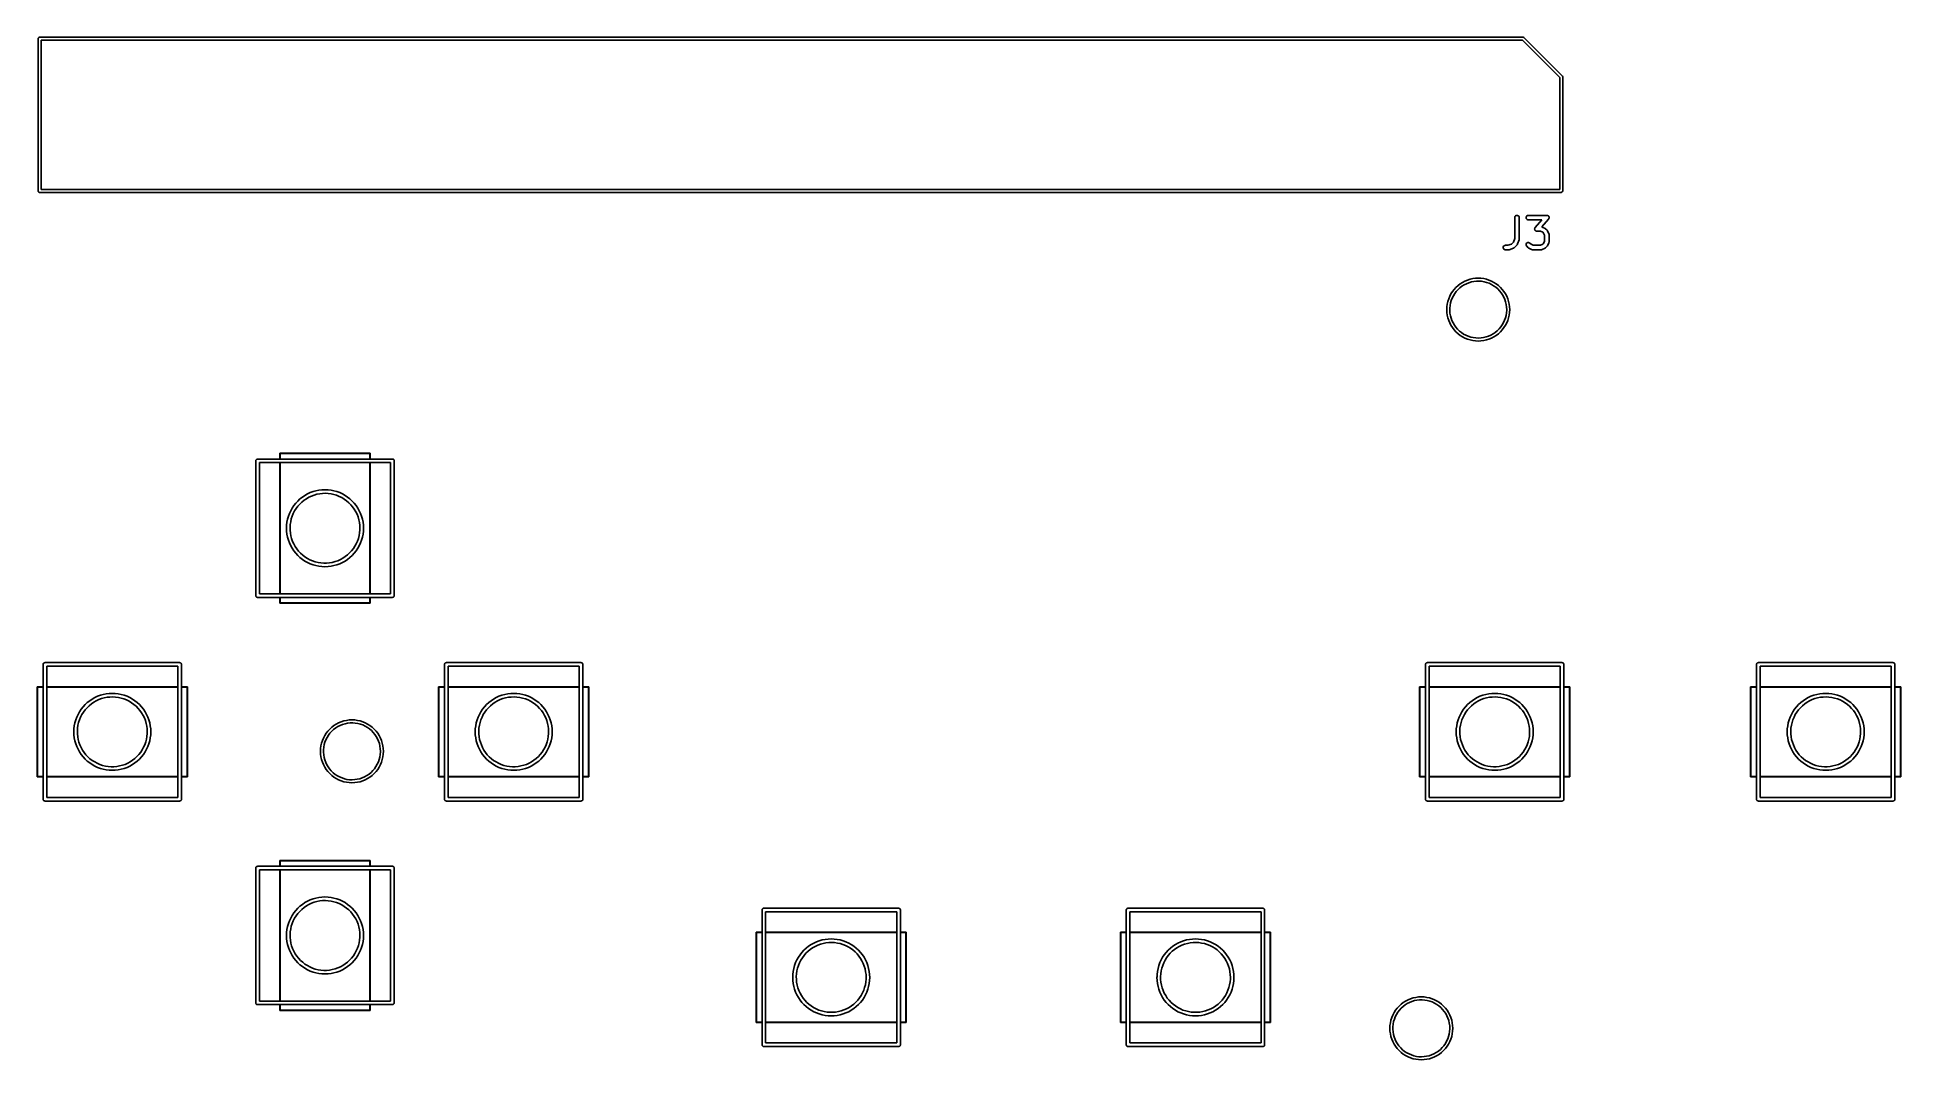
# Model space of a CAD drawing. Extents: x 3.67 to 6.12, y -3.56 to -2.22.
import ezdxf

# ---------------------------------------------------------------- set-up
doc = ezdxf.new("R2010")
doc.units = 0
doc.header["$MEASUREMENT"] = 0
doc.layers.add('BLACK', color=7, linetype='CONTINUOUS')

msp = doc.modelspace()

# ---------------------------------------------------------------- linework, layer by layer
at = {"layer": 'BLACK', "linetype": 'CONTINUOUS'}
for p, q in [((3.67402, -2.22264), (3.67417, -2.22188)), ((3.67402, -2.42264), (3.67402, -2.22264)), ((3.67417, -2.22188), (3.67459, -2.22125)), ((3.67459, -2.22125), (3.67523, -2.22082)), ((3.67523, -2.22082), (3.67598, -2.22067)), ((3.67598, -2.22067), (5.62598, -2.22067)), ((3.67795, -2.22461), (3.67795, -2.42067)), ((5.62517, -2.22461), (3.67795, -2.22461)), ((5.67402, -2.27345), (5.62517, -2.22461)), ((5.62598, -2.22067), (5.62674, -2.22082)), ((5.62674, -2.22082), (5.62738, -2.22125)), ((5.62738, -2.22125), (5.67738, -2.27125)), ((5.67402, -2.42067), (5.67402, -2.27345)), ((5.67738, -2.27125), (5.6778, -2.27188)), ((5.6778, -2.27188), (5.67795, -2.27264)), ((5.67795, -2.27264), (5.67795, -2.42264)), ((3.67417, -2.42339), (3.67402, -2.42264)), ((3.67459, -2.42403), (3.67417, -2.42339)), ((3.67523, -2.42446), (3.67459, -2.42403)), ((3.67598, -2.42461), (3.67523, -2.42446)), ((5.67598, -2.42461), (3.67598, -2.42461)), ((3.67795, -2.42067), (5.67402, -2.42067)), ((5.67674, -2.42446), (5.67598, -2.42461)), ((5.67738, -2.42403), (5.67674, -2.42446)), ((5.6778, -2.42339), (5.67738, -2.42403)), ((5.67795, -2.42264), (5.6778, -2.42339)), ((5.61483, -2.45777), (5.61487, -2.45726)), ((5.61483, -2.48541), (5.61483, -2.45777)), ((5.61487, -2.45726), (5.61519, -2.45635)), ((5.61519, -2.45635), (5.61579, -2.45559)), ((5.61579, -2.45559), (5.61661, -2.45506)), ((5.61661, -2.45506), (5.61755, -2.45483)), ((5.61755, -2.45483), (5.61852, -2.45491)), ((5.61852, -2.45491), (5.6194, -2.4553)), ((5.6194, -2.4553), (5.62012, -2.45596)), ((5.62012, -2.45596), (5.62058, -2.45681)), ((5.62058, -2.45681), (5.62073, -2.45777)), ((5.62073, -2.45777), (5.62073, -2.48589)), ((5.62984, -2.458), (5.62992, -2.45704)), ((5.63007, -2.45894), (5.62984, -2.458)), ((5.62992, -2.45704), (5.63031, -2.45615)), ((5.6306, -2.45976), (5.63007, -2.45894)), ((5.63031, -2.45615), (5.63097, -2.45544)), ((5.63136, -2.46036), (5.6306, -2.45976)), ((5.63097, -2.45544), (5.63182, -2.45498)), ((5.63227, -2.46068), (5.63136, -2.46036)), ((5.63182, -2.45498), (5.63278, -2.45482)), ((5.63278, -2.46072), (5.63227, -2.46068)), ((5.63278, -2.45482), (5.65715, -2.45482)), ((5.65065, -2.46072), (5.63278, -2.46072)), ((5.64108, -2.47259), (5.64114, -2.47232)), ((5.6411, -2.4728), (5.64108, -2.47259)), ((5.64109, -2.473), (5.6411, -2.4728)), ((5.64115, -2.47328), (5.64109, -2.473)), ((5.64114, -2.47232), (5.64117, -2.47203)), ((5.64118, -2.47356), (5.64115, -2.47328)), ((5.64117, -2.47203), (5.64125, -2.47185)), ((5.64127, -2.47374), (5.64118, -2.47356)), ((5.64125, -2.47185), (5.6413, -2.47165)), ((5.6413, -2.47165), (5.64145, -2.47141)), ((5.64145, -2.47141), (5.64156, -2.47115)), ((5.64156, -2.47115), (5.6417, -2.471)), ((5.6417, -2.471), (5.64181, -2.47082)), ((5.64181, -2.47082), (5.65065, -2.46072)), ((5.65937, -2.45972), (5.65042, -2.46995)), ((5.65042, -2.46995), (5.65056, -2.47)), ((5.65056, -2.47), (5.65097, -2.47013)), ((5.65097, -2.47013), (5.65472, -2.472)), ((5.65472, -2.472), (5.65516, -2.47227)), ((5.65516, -2.47227), (5.65531, -2.47243)), ((5.65531, -2.47243), (5.65549, -2.47256)), ((5.65549, -2.47256), (5.65737, -2.47443)), ((5.65715, -2.45482), (5.65766, -2.45486)), ((5.65766, -2.45486), (5.65785, -2.45493)), ((5.65785, -2.45493), (5.65805, -2.45496)), ((5.65805, -2.45496), (5.65831, -2.45509)), ((5.65831, -2.45509), (5.65857, -2.45518)), ((5.65857, -2.45518), (5.65873, -2.45531)), ((5.65873, -2.45531), (5.65892, -2.4554)), ((5.65892, -2.4554), (5.65911, -2.45561)), ((5.65911, -2.45561), (5.65934, -2.45578)), ((5.65934, -2.45578), (5.65945, -2.45595)), ((5.65948, -2.45954), (5.65937, -2.45972)), ((5.65945, -2.45595), (5.65959, -2.4561)), ((5.65962, -2.45939), (5.65948, -2.45954)), ((5.65959, -2.4561), (5.65971, -2.45636)), ((5.65974, -2.45913), (5.65962, -2.45939)), ((5.65971, -2.45636), (5.65986, -2.4566)), ((5.65988, -2.45889), (5.65974, -2.45913)), ((5.65986, -2.4566), (5.65991, -2.4568)), ((5.65993, -2.45869), (5.65988, -2.45889)), ((5.65991, -2.4568), (5.66, -2.45698)), ((5.66001, -2.45851), (5.65993, -2.45869)), ((5.66, -2.45698), (5.66003, -2.45726)), ((5.66004, -2.45822), (5.66001, -2.45851)), ((5.66003, -2.45726), (5.6601, -2.45754)), ((5.6601, -2.45795), (5.66004, -2.45822)), ((5.6601, -2.45754), (5.66008, -2.45774)), ((5.66008, -2.45774), (5.6601, -2.45795)), ((5.59984, -2.49737), (5.59992, -2.49641)), ((5.60007, -2.49831), (5.59984, -2.49737)), ((5.59992, -2.49641), (5.60032, -2.49552)), ((5.60032, -2.49552), (5.60097, -2.49481)), ((5.60097, -2.49481), (5.60183, -2.49435)), ((5.60183, -2.49435), (5.60278, -2.49419)), ((5.60278, -2.49419), (5.60605, -2.49419)), ((5.60605, -2.49419), (5.61056, -2.49269)), ((5.61309, -2.49807), (5.60747, -2.49994)), ((5.61056, -2.49269), (5.61333, -2.48992)), ((5.61347, -2.49787), (5.61309, -2.49807)), ((5.61333, -2.48992), (5.61483, -2.48541)), ((5.61386, -2.49768), (5.61347, -2.49787)), ((5.61392, -2.49763), (5.61386, -2.49768)), ((5.61395, -2.49761), (5.61392, -2.49763)), ((5.61399, -2.49757), (5.61395, -2.49761)), ((5.61425, -2.49735), (5.61399, -2.49757)), ((5.618, -2.4936), (5.61425, -2.49735)), ((5.61824, -2.49326), (5.618, -2.4936)), ((5.61851, -2.49292), (5.61824, -2.49326)), ((5.61854, -2.49285), (5.61851, -2.49292)), ((5.61856, -2.49282), (5.61854, -2.49285)), ((5.61858, -2.49275), (5.61856, -2.49282)), ((5.61871, -2.49245), (5.61858, -2.49275)), ((5.62058, -2.48683), (5.61871, -2.49245)), ((5.62062, -2.48661), (5.62058, -2.48683)), ((5.62069, -2.4864), (5.62062, -2.48661)), ((5.62073, -2.48589), (5.62069, -2.4864)), ((5.62983, -2.49325), (5.63003, -2.4923)), ((5.62994, -2.49422), (5.62983, -2.49325)), ((5.63036, -2.49509), (5.62994, -2.49422)), ((5.63003, -2.4923), (5.63054, -2.49147)), ((5.63069, -2.49548), (5.63036, -2.49509)), ((5.63054, -2.49147), (5.63128, -2.49085)), ((5.63257, -2.49735), (5.63069, -2.49548)), ((5.63128, -2.49085), (5.63218, -2.4905)), ((5.63218, -2.4905), (5.63315, -2.49046)), ((5.63275, -2.49748), (5.63257, -2.49735)), ((5.6329, -2.49764), (5.63275, -2.49748)), ((5.63333, -2.49791), (5.6329, -2.49764)), ((5.63315, -2.49046), (5.63408, -2.49074)), ((5.63708, -2.49978), (5.63333, -2.49791)), ((5.63408, -2.49074), (5.63487, -2.4913)), ((5.63487, -2.4913), (5.6364, -2.49284)), ((5.6364, -2.49284), (5.6391, -2.49419)), ((5.6391, -2.49419), (5.64896, -2.49419)), ((5.64132, -2.47394), (5.64127, -2.47374)), ((5.64147, -2.47418), (5.64132, -2.47394)), ((5.64159, -2.47444), (5.64147, -2.47418)), ((5.64173, -2.47458), (5.64159, -2.47444)), ((5.64184, -2.47476), (5.64173, -2.47458)), ((5.64207, -2.47493), (5.64184, -2.47476)), ((5.64226, -2.47514), (5.64207, -2.47493)), ((5.64245, -2.47523), (5.64226, -2.47514)), ((5.64261, -2.47536), (5.64245, -2.47523)), ((5.64287, -2.47545), (5.64261, -2.47536)), ((5.64313, -2.47558), (5.64287, -2.47545)), ((5.64333, -2.47561), (5.64313, -2.47558)), ((5.64352, -2.47568), (5.64333, -2.47561)), ((5.64403, -2.47572), (5.64352, -2.47568)), ((5.64896, -2.47572), (5.64403, -2.47572)), ((5.65165, -2.47707), (5.64896, -2.47572)), ((5.64896, -2.49419), (5.65165, -2.49284)), ((5.65472, -2.49791), (5.65097, -2.49978)), ((5.65285, -2.47827), (5.65165, -2.47707)), ((5.65165, -2.49284), (5.65285, -2.49164)), ((5.6542, -2.48097), (5.65285, -2.47827)), ((5.65285, -2.49164), (5.6542, -2.48894)), ((5.6542, -2.48894), (5.6542, -2.48097)), ((5.6549, -2.49778), (5.65472, -2.49791)), ((5.6551, -2.49768), (5.6549, -2.49778)), ((5.65549, -2.49735), (5.6551, -2.49768)), ((5.65737, -2.49548), (5.65549, -2.49735)), ((5.65737, -2.47443), (5.65769, -2.47482)), ((5.65749, -2.4953), (5.65737, -2.49548)), ((5.65765, -2.49515), (5.65749, -2.4953)), ((5.65792, -2.49471), (5.65765, -2.49515)), ((5.65769, -2.47482), (5.65779, -2.47502)), ((5.65779, -2.47502), (5.65792, -2.4752)), ((5.65792, -2.4752), (5.65979, -2.47895)), ((5.65979, -2.49096), (5.65792, -2.49471)), ((5.65979, -2.47895), (5.65991, -2.47925)), ((5.65992, -2.49055), (5.65979, -2.49096)), ((5.65991, -2.47925), (5.65995, -2.47931)), ((5.66006, -2.49015), (5.65992, -2.49055)), ((5.65995, -2.47931), (5.65995, -2.47935)), ((5.65995, -2.47935), (5.65998, -2.47942)), ((5.65998, -2.47942), (5.66003, -2.47985)), ((5.66003, -2.47985), (5.6601, -2.48027)), ((5.66007, -2.49007), (5.66006, -2.49015)), ((5.66008, -2.49004), (5.66007, -2.49007)), ((5.6601, -2.48964), (5.66008, -2.48997)), ((5.66008, -2.48997), (5.66008, -2.49004)), ((5.6601, -2.48027), (5.6601, -2.48964)), ((5.6006, -2.49913), (5.60007, -2.49831)), ((5.60136, -2.49973), (5.6006, -2.49913)), ((5.60228, -2.50005), (5.60136, -2.49973)), ((5.60278, -2.50009), (5.60228, -2.50005)), ((5.60653, -2.50009), (5.60278, -2.50009)), ((5.60675, -2.50006), (5.60653, -2.50009)), ((5.60697, -2.50006), (5.60675, -2.50006)), ((5.60747, -2.49994), (5.60697, -2.50006)), ((5.63749, -2.49991), (5.63708, -2.49978)), ((5.6379, -2.50005), (5.63749, -2.49991)), ((5.63798, -2.50006), (5.6379, -2.50005)), ((5.63801, -2.50007), (5.63798, -2.50006)), ((5.63808, -2.50007), (5.63801, -2.50007)), ((5.6384, -2.50009), (5.63808, -2.50007)), ((5.64965, -2.50009), (5.6384, -2.50009)), ((5.65008, -2.50002), (5.64965, -2.50009)), ((5.6505, -2.49997), (5.65008, -2.50002)), ((5.65057, -2.49994), (5.6505, -2.49997)), ((5.65061, -2.49993), (5.65057, -2.49994)), ((5.65067, -2.4999), (5.65061, -2.49993)), ((5.65097, -2.49978), (5.65067, -2.4999)), ((5.5377, -2.54951), (5.54036, -2.54707)), ((5.54036, -2.54707), (5.54322, -2.54488)), ((5.54322, -2.54488), (5.54626, -2.54294)), ((5.54844, -2.54618), (5.54556, -2.548)), ((5.54626, -2.54294), (5.54946, -2.54127)), ((5.55146, -2.54464), (5.54844, -2.54618)), ((5.54946, -2.54127), (5.55279, -2.53989)), ((5.55462, -2.54338), (5.55146, -2.54464)), ((5.55279, -2.53989), (5.55623, -2.53881)), ((5.55787, -2.54241), (5.55462, -2.54338)), ((5.55623, -2.53881), (5.55975, -2.53803)), ((5.5612, -2.54174), (5.55787, -2.54241)), ((5.55975, -2.53803), (5.56333, -2.53756)), ((5.56458, -2.54137), (5.5612, -2.54174)), ((5.56333, -2.53756), (5.56693, -2.5374)), ((5.56797, -2.54131), (5.56458, -2.54137)), ((5.56693, -2.5374), (5.57053, -2.53756)), ((5.57136, -2.54156), (5.56797, -2.54131)), ((5.57053, -2.53756), (5.57411, -2.53803)), ((5.57471, -2.54212), (5.57136, -2.54156)), ((5.57411, -2.53803), (5.57763, -2.53881)), ((5.578, -2.54297), (5.57471, -2.54212)), ((5.57763, -2.53881), (5.58107, -2.53989)), ((5.5812, -2.54412), (5.578, -2.54297)), ((5.58107, -2.53989), (5.5844, -2.54127)), ((5.58428, -2.54556), (5.5812, -2.54412)), ((5.58721, -2.54727), (5.58428, -2.54556)), ((5.5844, -2.54127), (5.5876, -2.54294)), ((5.5876, -2.54294), (5.59064, -2.54488)), ((5.59064, -2.54488), (5.5935, -2.54707)), ((5.5935, -2.54707), (5.59616, -2.54951)), ((5.52575, -2.57514), (5.52622, -2.57156)), ((5.52622, -2.57156), (5.527, -2.56804)), ((5.527, -2.56804), (5.52808, -2.5646)), ((5.52808, -2.5646), (5.52946, -2.56127)), ((5.52946, -2.56127), (5.53113, -2.55807)), ((5.53054, -2.56994), (5.52989, -2.57327)), ((5.53149, -2.56667), (5.53054, -2.56994)), ((5.53113, -2.55807), (5.53307, -2.55503)), ((5.53272, -2.56351), (5.53149, -2.56667)), ((5.53425, -2.56047), (5.53272, -2.56351)), ((5.53307, -2.55503), (5.53526, -2.55217)), ((5.53604, -2.55759), (5.53425, -2.56047)), ((5.53526, -2.55217), (5.5377, -2.54951)), ((5.53808, -2.55487), (5.53604, -2.55759)), ((5.54036, -2.55236), (5.53808, -2.55487)), ((5.54286, -2.55006), (5.54036, -2.55236)), ((5.54556, -2.548), (5.54286, -2.55006)), ((5.58998, -2.54924), (5.58721, -2.54727)), ((5.59256, -2.55145), (5.58998, -2.54924)), ((5.59493, -2.55388), (5.59256, -2.55145)), ((5.59707, -2.55652), (5.59493, -2.55388)), ((5.59616, -2.54951), (5.5986, -2.55217)), ((5.59896, -2.55934), (5.59707, -2.55652)), ((5.5986, -2.55217), (5.60079, -2.55503)), ((5.60058, -2.56233), (5.59896, -2.55934)), ((5.60193, -2.56544), (5.60058, -2.56233)), ((5.60079, -2.55503), (5.60273, -2.55807)), ((5.60299, -2.56867), (5.60193, -2.56544)), ((5.60273, -2.55807), (5.60439, -2.56127)), ((5.60376, -2.57198), (5.60299, -2.56867)), ((5.60439, -2.56127), (5.60577, -2.5646)), ((5.60577, -2.5646), (5.60686, -2.56804)), ((5.60686, -2.56804), (5.60764, -2.57156)), ((5.60764, -2.57156), (5.60811, -2.57514)), ((5.52559, -2.57874), (5.52575, -2.57514)), ((5.52565, -2.58005), (5.52559, -2.57874)), ((5.52575, -2.58234), (5.52565, -2.58005)), ((5.52622, -2.58592), (5.52575, -2.58234)), ((5.527, -2.58944), (5.52622, -2.58592)), ((5.52808, -2.59288), (5.527, -2.58944)), ((5.52946, -2.59621), (5.52808, -2.59288)), ((5.52955, -2.57665), (5.52951, -2.58005)), ((5.52951, -2.58005), (5.52978, -2.58343)), ((5.52989, -2.57327), (5.52955, -2.57665)), ((5.52978, -2.58343), (5.53036, -2.58678)), ((5.53036, -2.58678), (5.53124, -2.59006)), ((5.53124, -2.59006), (5.53241, -2.59325)), ((5.53241, -2.59325), (5.53387, -2.59632)), ((5.59854, -2.5988), (5.60023, -2.59585)), ((5.60023, -2.59585), (5.60164, -2.59277)), ((5.60164, -2.59277), (5.60277, -2.58956)), ((5.60277, -2.58956), (5.60361, -2.58627)), ((5.60361, -2.58627), (5.60414, -2.58291)), ((5.60422, -2.57535), (5.60376, -2.57198)), ((5.60414, -2.58291), (5.60436, -2.57952)), ((5.60437, -2.57874), (5.60422, -2.57535)), ((5.60436, -2.57952), (5.60437, -2.57874)), ((5.60577, -2.59288), (5.60439, -2.59621)), ((5.60686, -2.58944), (5.60577, -2.59288)), ((5.60764, -2.58592), (5.60686, -2.58944)), ((5.60811, -2.58234), (5.60764, -2.58592)), ((5.60811, -2.57514), (5.60827, -2.57874)), ((5.60827, -2.57874), (5.60811, -2.58234)), ((5.53113, -2.59941), (5.52946, -2.59621)), ((5.53307, -2.60245), (5.53113, -2.59941)), ((5.53526, -2.60531), (5.53307, -2.60245)), ((5.53387, -2.59632), (5.5356, -2.59924)), ((5.5377, -2.60797), (5.53526, -2.60531)), ((5.5356, -2.59924), (5.53759, -2.602)), ((5.53759, -2.602), (5.53982, -2.60456)), ((5.54036, -2.61041), (5.5377, -2.60797)), ((5.53982, -2.60456), (5.54227, -2.60691)), ((5.54322, -2.6126), (5.54036, -2.61041)), ((5.54227, -2.60691), (5.54492, -2.60903)), ((5.54626, -2.61454), (5.54322, -2.6126)), ((5.54492, -2.60903), (5.54776, -2.6109)), ((5.54946, -2.61621), (5.54626, -2.61454)), ((5.54776, -2.6109), (5.55075, -2.61251)), ((5.55279, -2.61759), (5.54946, -2.61621)), ((5.55075, -2.61251), (5.55388, -2.61383)), ((5.55623, -2.61867), (5.55279, -2.61759)), ((5.55388, -2.61383), (5.55711, -2.61487)), ((5.55975, -2.61945), (5.55623, -2.61867)), ((5.55711, -2.61487), (5.56043, -2.61561)), ((5.56333, -2.61992), (5.55975, -2.61945)), ((5.56043, -2.61561), (5.5638, -2.61605)), ((5.56693, -2.62008), (5.56333, -2.61992)), ((5.5638, -2.61605), (5.56719, -2.61618)), ((5.57053, -2.61992), (5.56693, -2.62008)), ((5.56719, -2.61618), (5.57058, -2.616)), ((5.57411, -2.61945), (5.57053, -2.61992)), ((5.57058, -2.616), (5.57394, -2.61552)), ((5.57394, -2.61552), (5.57725, -2.61473)), ((5.57763, -2.61867), (5.57411, -2.61945)), ((5.57725, -2.61473), (5.58047, -2.61365)), ((5.58107, -2.61759), (5.57763, -2.61867)), ((5.58047, -2.61365), (5.58358, -2.61228)), ((5.5844, -2.61621), (5.58107, -2.61759)), ((5.58358, -2.61228), (5.58655, -2.61063)), ((5.5876, -2.61454), (5.5844, -2.61621)), ((5.58655, -2.61063), (5.58936, -2.60872)), ((5.59064, -2.6126), (5.5876, -2.61454)), ((5.58936, -2.60872), (5.59198, -2.60656)), ((5.5935, -2.61041), (5.59064, -2.6126)), ((5.59198, -2.60656), (5.5944, -2.60418)), ((5.59616, -2.60797), (5.5935, -2.61041)), ((5.5944, -2.60418), (5.59659, -2.60158)), ((5.5986, -2.60531), (5.59616, -2.60797)), ((5.59659, -2.60158), (5.59854, -2.5988)), ((5.60079, -2.60245), (5.5986, -2.60531)), ((5.60273, -2.59941), (5.60079, -2.60245)), ((5.60439, -2.59621), (5.60273, -2.59941)), ((3.99193, -2.76772), (3.99199, -2.76758)), ((3.99199, -2.76758), (3.99213, -2.76752)), ((3.99213, -2.76752), (4.11024, -2.76752)), ((4.11024, -2.76752), (4.11038, -2.76758)), ((4.11038, -2.76758), (4.11043, -2.76772)), ((3.96024, -2.77756), (3.96025, -2.77739)), ((3.96024, -2.95472), (3.96024, -2.77756)), ((3.96025, -2.77733), (3.96026, -2.77727)), ((3.96025, -2.77739), (3.96025, -2.77733)), ((3.96026, -2.77727), (3.96028, -2.7771)), ((3.96028, -2.7771), (3.9604, -2.7768)), ((3.9604, -2.7768), (3.96049, -2.7765)), ((3.96049, -2.7765), (3.96056, -2.77641)), ((3.96056, -2.77641), (3.9606, -2.7763)), ((3.9606, -2.7763), (3.96082, -2.77606)), ((3.96082, -2.77606), (3.96101, -2.77581)), ((3.96101, -2.77581), (3.96111, -2.77575)), ((3.96111, -2.77575), (3.96119, -2.77566)), ((3.96119, -2.77566), (3.96148, -2.77552)), ((3.96148, -2.77552), (3.96175, -2.77536)), ((3.96175, -2.77536), (3.96186, -2.77533)), ((3.96186, -2.77533), (3.96197, -2.77528)), ((3.96197, -2.77528), (3.96229, -2.77526)), ((3.96229, -2.77526), (3.9626, -2.7752)), ((3.9626, -2.7752), (3.99193, -2.7752)), ((3.96496, -2.77992), (3.96496, -2.95236)), ((3.99193, -2.77992), (3.96496, -2.77992)), ((3.99193, -2.7752), (3.99193, -2.76772)), ((3.99193, -2.95236), (3.99193, -2.77992)), ((3.99232, -2.76791), (3.99232, -2.7752)), ((4.11004, -2.76791), (3.99232, -2.76791)), ((3.99232, -2.7752), (4.11004, -2.7752)), ((3.99232, -2.77992), (3.99232, -2.95236)), ((4.11004, -2.77992), (3.99232, -2.77992)), ((4.11004, -2.7752), (4.11004, -2.76791)), ((4.11004, -2.95236), (4.11004, -2.77992)), ((4.11043, -2.76772), (4.11043, -2.7752)), ((4.11043, -2.7752), (4.13976, -2.7752)), ((4.11043, -2.77992), (4.11043, -2.95236)), ((4.1374, -2.77992), (4.11043, -2.77992)), ((4.1374, -2.95236), (4.1374, -2.77992)), ((4.13976, -2.7752), (4.13993, -2.77521)), ((4.13993, -2.77521), (4.13999, -2.77521)), ((4.13999, -2.77521), (4.14005, -2.77523)), ((4.14005, -2.77523), (4.14022, -2.77524)), ((4.14022, -2.77524), (4.14052, -2.77536)), ((4.14052, -2.77536), (4.14083, -2.77545)), ((4.14083, -2.77545), (4.14092, -2.77552)), ((4.14092, -2.77552), (4.14103, -2.77556)), ((4.14103, -2.77556), (4.14126, -2.77578)), ((4.14126, -2.77578), (4.14151, -2.77597)), ((4.14151, -2.77597), (4.14157, -2.77607)), ((4.14157, -2.77607), (4.14166, -2.77615)), ((4.14166, -2.77615), (4.1418, -2.77644)), ((4.1418, -2.77644), (4.14197, -2.77671)), ((4.14197, -2.77671), (4.14199, -2.77682)), ((4.14199, -2.77682), (4.14204, -2.77693)), ((4.14204, -2.77693), (4.14207, -2.77725)), ((4.14207, -2.77725), (4.14213, -2.77756)), ((4.14213, -2.77756), (4.14213, -2.95472)), ((4.03937, -2.81695), (4.04327, -2.81617)), ((4.04327, -2.81617), (4.04721, -2.81571)), ((4.04721, -2.81571), (4.05118, -2.81555)), ((4.05118, -2.81555), (4.05515, -2.81571)), ((4.05515, -2.81571), (4.0591, -2.81617)), ((4.0591, -2.81617), (4.06299, -2.81695)), ((4.0061, -2.84317), (4.00805, -2.83971)), ((4.00805, -2.83971), (4.01025, -2.83641)), ((4.01025, -2.83641), (4.01271, -2.83329)), ((4.01326, -2.84027), (4.01127, -2.84347)), ((4.01271, -2.83329), (4.01541, -2.83037)), ((4.01551, -2.83725), (4.01326, -2.84027)), ((4.01541, -2.83037), (4.01833, -2.82767)), ((4.01799, -2.83443), (4.01551, -2.83725)), ((4.0207, -2.83181), (4.01799, -2.83443)), ((4.01833, -2.82767), (4.02144, -2.82521)), ((4.02362, -2.82943), (4.0207, -2.83181)), ((4.02144, -2.82521), (4.02475, -2.82301)), ((4.02672, -2.8273), (4.02362, -2.82943)), ((4.02475, -2.82301), (4.02821, -2.82107)), ((4.02998, -2.82542), (4.02672, -2.8273)), ((4.02821, -2.82107), (4.03182, -2.8194)), ((4.03339, -2.82382), (4.02998, -2.82542)), ((4.03182, -2.8194), (4.03555, -2.81803)), ((4.03692, -2.82251), (4.03339, -2.82382)), ((4.03555, -2.81803), (4.03937, -2.81695)), ((4.04054, -2.82149), (4.03692, -2.82251)), ((4.04424, -2.82076), (4.04054, -2.82149)), ((4.04798, -2.82035), (4.04424, -2.82076)), ((4.05174, -2.82024), (4.04798, -2.82035)), ((4.0555, -2.82044), (4.05174, -2.82024)), ((4.05923, -2.82095), (4.0555, -2.82044)), ((4.06291, -2.82176), (4.05923, -2.82095)), ((4.0665, -2.82287), (4.06291, -2.82176)), ((4.06299, -2.81695), (4.06681, -2.81803)), ((4.07, -2.82427), (4.0665, -2.82287)), ((4.06681, -2.81803), (4.07054, -2.8194)), ((4.07337, -2.82595), (4.07, -2.82427)), ((4.07054, -2.8194), (4.07415, -2.82107)), ((4.07658, -2.82791), (4.07337, -2.82595)), ((4.07415, -2.82107), (4.07761, -2.82301)), ((4.07963, -2.83012), (4.07658, -2.82791)), ((4.07761, -2.82301), (4.08092, -2.82521)), ((4.08249, -2.83257), (4.07963, -2.83012)), ((4.08092, -2.82521), (4.08404, -2.82767)), ((4.08513, -2.83525), (4.08249, -2.83257)), ((4.08404, -2.82767), (4.08695, -2.83037)), ((4.08755, -2.83813), (4.08513, -2.83525)), ((4.08695, -2.83037), (4.08965, -2.83329)), ((4.08972, -2.84121), (4.08755, -2.83813)), ((4.08965, -2.83329), (4.09211, -2.83641)), ((4.09211, -2.83641), (4.09432, -2.83971)), ((4.09432, -2.83971), (4.09626, -2.84317)), ((4.00059, -2.86614), (4.00063, -2.86502)), ((4.00063, -2.86502), (4.00075, -2.86217)), ((4.00075, -2.86217), (4.00121, -2.85823)), ((4.00121, -2.85823), (4.00199, -2.85433)), ((4.00199, -2.85433), (4.00307, -2.85051)), ((4.00307, -2.85051), (4.00444, -2.84678)), ((4.00444, -2.84678), (4.0061, -2.84317)), ((4.00554, -2.86126), (4.00529, -2.86502)), ((4.00529, -2.86502), (4.00535, -2.86878)), ((4.00609, -2.85754), (4.00554, -2.86126)), ((4.00695, -2.85387), (4.00609, -2.85754)), ((4.0081, -2.85029), (4.00695, -2.85387)), ((4.00954, -2.84681), (4.0081, -2.85029)), ((4.01127, -2.84347), (4.00954, -2.84681)), ((4.09164, -2.84445), (4.08972, -2.84121)), ((4.09328, -2.84784), (4.09164, -2.84445)), ((4.09464, -2.85135), (4.09328, -2.84784)), ((4.0957, -2.85496), (4.09464, -2.85135)), ((4.09647, -2.85864), (4.0957, -2.85496)), ((4.09626, -2.84317), (4.09792, -2.84678)), ((4.09693, -2.86238), (4.09647, -2.85864)), ((4.09709, -2.86614), (4.09693, -2.86238)), ((4.09792, -2.84678), (4.0993, -2.85051)), ((4.0993, -2.85051), (4.10037, -2.85433)), ((4.10037, -2.85433), (4.10115, -2.85823)), ((4.10115, -2.85823), (4.10162, -2.86217)), ((4.10162, -2.86217), (4.10177, -2.86614)), ((4.00075, -2.87011), (4.00059, -2.86614)), ((4.00121, -2.87406), (4.00075, -2.87011)), ((4.00199, -2.87795), (4.00121, -2.87406)), ((4.00307, -2.88178), (4.00199, -2.87795)), ((4.00444, -2.8855), (4.00307, -2.88178)), ((4.0061, -2.88911), (4.00444, -2.8855)), ((4.00535, -2.86878), (4.00572, -2.87253)), ((4.00572, -2.87253), (4.0064, -2.87623)), ((4.00805, -2.89258), (4.0061, -2.88911)), ((4.0064, -2.87623), (4.00738, -2.87987)), ((4.00738, -2.87987), (4.00865, -2.88341)), ((4.00865, -2.88341), (4.01021, -2.88684)), ((4.01021, -2.88684), (4.01204, -2.89013)), ((4.08846, -2.89293), (4.09053, -2.88978)), ((4.09053, -2.88978), (4.09233, -2.88648)), ((4.09233, -2.88648), (4.09386, -2.88304)), ((4.09386, -2.88304), (4.0951, -2.87949)), ((4.09626, -2.88911), (4.09432, -2.89258)), ((4.0951, -2.87949), (4.09605, -2.87584)), ((4.09605, -2.87584), (4.09669, -2.87213)), ((4.09792, -2.8855), (4.09626, -2.88911)), ((4.09669, -2.87213), (4.09703, -2.86838)), ((4.09703, -2.86838), (4.09709, -2.86614)), ((4.0993, -2.88178), (4.09792, -2.8855)), ((4.10037, -2.87795), (4.0993, -2.88178)), ((4.10115, -2.87406), (4.10037, -2.87795)), ((4.10162, -2.87011), (4.10115, -2.87406)), ((4.10177, -2.86614), (4.10162, -2.87011)), ((4.01025, -2.89588), (4.00805, -2.89258)), ((4.01271, -2.899), (4.01025, -2.89588)), ((4.01204, -2.89013), (4.01414, -2.89325)), ((4.01541, -2.90191), (4.01271, -2.899)), ((4.01414, -2.89325), (4.01648, -2.8962)), ((4.01833, -2.90461), (4.01541, -2.90191)), ((4.01648, -2.8962), (4.01906, -2.89894)), ((4.02144, -2.90707), (4.01833, -2.90461)), ((4.01906, -2.89894), (4.02186, -2.90146)), ((4.02475, -2.90928), (4.02144, -2.90707)), ((4.02186, -2.90146), (4.02485, -2.90375)), ((4.02821, -2.91122), (4.02475, -2.90928)), ((4.02485, -2.90375), (4.02802, -2.90578)), ((4.02802, -2.90578), (4.03135, -2.90754)), ((4.03182, -2.91288), (4.02821, -2.91122)), ((4.03135, -2.90754), (4.0348, -2.90903)), ((4.03555, -2.91426), (4.03182, -2.91288)), ((4.0348, -2.90903), (4.03837, -2.91022)), ((4.03937, -2.91533), (4.03555, -2.91426)), ((4.03837, -2.91022), (4.04203, -2.91113)), ((4.04203, -2.91113), (4.04575, -2.91172)), ((4.04575, -2.91172), (4.0495, -2.91202)), ((4.0495, -2.91202), (4.05326, -2.912)), ((4.05326, -2.912), (4.05701, -2.91167)), ((4.05701, -2.91167), (4.06073, -2.91104)), ((4.06073, -2.91104), (4.06437, -2.91011)), ((4.06681, -2.91426), (4.06299, -2.91533)), ((4.06437, -2.91011), (4.06793, -2.90888)), ((4.07054, -2.91288), (4.06681, -2.91426)), ((4.06793, -2.90888), (4.07138, -2.90737)), ((4.07415, -2.91122), (4.07054, -2.91288)), ((4.07138, -2.90737), (4.07469, -2.90557)), ((4.07761, -2.90928), (4.07415, -2.91122)), ((4.07469, -2.90557), (4.07784, -2.90351)), ((4.08092, -2.90707), (4.07761, -2.90928)), ((4.07784, -2.90351), (4.08081, -2.9012)), ((4.08081, -2.9012), (4.08358, -2.89866)), ((4.08404, -2.90461), (4.08092, -2.90707)), ((4.08358, -2.89866), (4.08614, -2.89589)), ((4.08695, -2.90191), (4.08404, -2.90461)), ((4.08614, -2.89589), (4.08846, -2.89293)), ((4.08965, -2.899), (4.08695, -2.90191)), ((4.09211, -2.89588), (4.08965, -2.899)), ((4.09432, -2.89258), (4.09211, -2.89588)), ((4.04327, -2.91611), (4.03937, -2.91533)), ((4.04721, -2.91658), (4.04327, -2.91611)), ((4.05118, -2.91673), (4.04721, -2.91658)), ((4.05515, -2.91658), (4.05118, -2.91673)), ((4.0591, -2.91611), (4.05515, -2.91658)), ((4.06299, -2.91533), (4.0591, -2.91611)), ((3.96029, -2.95504), (3.96024, -2.95472)), ((3.96032, -2.95536), (3.96029, -2.95504)), ((3.96037, -2.95546), (3.96032, -2.95536)), ((3.96039, -2.95557), (3.96037, -2.95546)), ((3.96056, -2.95585), (3.96039, -2.95557)), ((3.9607, -2.95613), (3.96056, -2.95585)), ((3.96079, -2.95621), (3.9607, -2.95613)), ((3.96085, -2.95631), (3.96079, -2.95621)), ((3.9611, -2.9565), (3.96085, -2.95631)), ((3.96134, -2.95672), (3.9611, -2.9565)), ((3.96144, -2.95676), (3.96134, -2.95672)), ((3.96154, -2.95683), (3.96144, -2.95676)), ((3.96184, -2.95692), (3.96154, -2.95683)), ((3.96214, -2.95704), (3.96184, -2.95692)), ((3.96231, -2.95706), (3.96214, -2.95704)), ((3.96237, -2.95708), (3.96231, -2.95706)), ((3.96243, -2.95707), (3.96237, -2.95708)), ((3.9626, -2.95709), (3.96243, -2.95707)), ((3.99193, -2.95709), (3.9626, -2.95709)), ((3.96496, -2.95236), (3.99193, -2.95236)), ((3.99193, -2.96457), (3.99193, -2.95709)), ((3.99232, -2.95236), (4.11004, -2.95236)), ((3.99232, -2.95709), (3.99232, -2.96437)), ((4.11004, -2.95709), (3.99232, -2.95709)), ((4.11004, -2.96437), (4.11004, -2.95709)), ((4.11043, -2.95236), (4.1374, -2.95236)), ((4.13976, -2.95709), (4.11043, -2.95709)), ((4.11043, -2.95709), (4.11043, -2.96457)), ((4.14008, -2.95703), (4.13976, -2.95709)), ((4.1404, -2.957), (4.14008, -2.95703)), ((4.1405, -2.95695), (4.1404, -2.957)), ((4.14061, -2.95693), (4.1405, -2.95695)), ((4.14089, -2.95676), (4.14061, -2.95693)), ((4.14117, -2.95662), (4.14089, -2.95676)), ((4.14125, -2.95654), (4.14117, -2.95662)), ((4.14135, -2.95647), (4.14125, -2.95654)), ((4.14154, -2.95622), (4.14135, -2.95647)), ((4.14176, -2.95599), (4.14154, -2.95622)), ((4.1418, -2.95588), (4.14176, -2.95599)), ((4.14187, -2.95579), (4.1418, -2.95588)), ((4.14196, -2.95548), (4.14187, -2.95579)), ((4.14208, -2.95518), (4.14196, -2.95548)), ((4.1421, -2.95501), (4.14208, -2.95518)), ((4.14211, -2.95495), (4.1421, -2.95501)), ((4.14213, -2.95472), (4.14211, -2.95489)), ((4.14211, -2.95489), (4.14211, -2.95495)), ((3.99199, -2.96471), (3.99193, -2.96457)), ((3.99213, -2.96476), (3.99199, -2.96471)), ((4.11024, -2.96476), (3.99213, -2.96476)), ((3.99232, -2.96437), (4.11004, -2.96437)), ((4.11038, -2.96471), (4.11024, -2.96476)), ((4.11043, -2.96457), (4.11038, -2.96471)), ((3.68071, -3.04528), (3.68073, -3.04511)), ((3.68071, -3.07461), (3.68071, -3.04528)), ((3.68072, -3.04505), (3.68074, -3.04499)), ((3.68073, -3.04511), (3.68072, -3.04505)), ((3.68074, -3.04499), (3.68075, -3.04482)), ((3.68075, -3.04482), (3.68087, -3.04452)), ((3.68087, -3.04452), (3.68096, -3.04421)), ((3.68096, -3.04421), (3.68103, -3.04412)), ((3.68103, -3.04412), (3.68107, -3.04401)), ((3.68107, -3.04401), (3.68129, -3.04378)), ((3.68129, -3.04378), (3.68148, -3.04353)), ((3.68148, -3.04353), (3.68158, -3.04346)), ((3.68158, -3.04346), (3.68166, -3.04338)), ((3.68166, -3.04338), (3.68195, -3.04324)), ((3.68195, -3.04324), (3.68222, -3.04307)), ((3.68222, -3.04307), (3.68233, -3.04305)), ((3.68233, -3.04305), (3.68244, -3.043)), ((3.68244, -3.043), (3.68276, -3.04297)), ((3.68276, -3.04297), (3.68307, -3.04291)), ((3.68307, -3.04291), (3.86024, -3.04291)), ((3.68543, -3.04764), (3.68543, -3.07461)), ((3.85787, -3.04764), (3.68543, -3.04764)), ((3.85787, -3.07461), (3.85787, -3.04764)), ((3.86024, -3.04291), (3.86041, -3.04293)), ((3.86041, -3.04293), (3.86047, -3.04292)), ((3.86047, -3.04292), (3.86053, -3.04294)), ((3.86053, -3.04294), (3.8607, -3.04296)), ((3.8607, -3.04296), (3.86099, -3.04308)), ((3.86099, -3.04308), (3.8613, -3.04317)), ((3.8613, -3.04317), (3.86139, -3.04324)), ((3.86139, -3.04324), (3.8615, -3.04328)), ((3.8615, -3.04328), (3.86173, -3.0435)), ((3.86173, -3.0435), (3.86199, -3.04369)), ((3.86199, -3.04369), (3.86205, -3.04379)), ((3.86205, -3.04379), (3.86213, -3.04387)), ((3.86213, -3.04387), (3.86227, -3.04415)), ((3.86227, -3.04415), (3.86244, -3.04443)), ((3.86244, -3.04443), (3.86246, -3.04454)), ((3.86246, -3.04454), (3.86251, -3.04464)), ((3.86251, -3.04464), (3.86254, -3.04496)), ((3.86254, -3.04496), (3.8626, -3.04528)), ((3.8626, -3.04528), (3.8626, -3.07461)), ((4.20827, -3.04528), (4.20828, -3.04511)), ((4.20827, -3.07461), (4.20827, -3.04528)), ((4.20828, -3.04505), (4.2083, -3.04499)), ((4.20828, -3.04511), (4.20828, -3.04505)), ((4.2083, -3.04499), (4.20831, -3.04482)), ((4.20831, -3.04482), (4.20843, -3.04452)), ((4.20843, -3.04452), (4.20852, -3.04421)), ((4.20852, -3.04421), (4.20859, -3.04412)), ((4.20859, -3.04412), (4.20863, -3.04401)), ((4.20863, -3.04401), (4.20885, -3.04378)), ((4.20885, -3.04378), (4.20904, -3.04353)), ((4.20904, -3.04353), (4.20914, -3.04346)), ((4.20914, -3.04346), (4.20922, -3.04338)), ((4.20922, -3.04338), (4.20951, -3.04324)), ((4.20951, -3.04324), (4.20978, -3.04307)), ((4.20978, -3.04307), (4.20989, -3.04305)), ((4.20989, -3.04305), (4.21, -3.043)), ((4.21, -3.043), (4.21032, -3.04297)), ((4.21032, -3.04297), (4.21063, -3.04291)), ((4.21063, -3.04291), (4.3878, -3.04291)), ((4.21299, -3.04764), (4.21299, -3.07461)), ((4.38543, -3.04764), (4.21299, -3.04764)), ((4.38543, -3.07461), (4.38543, -3.04764)), ((4.3878, -3.04291), (4.38796, -3.04293)), ((4.38796, -3.04293), (4.38803, -3.04292)), ((4.38803, -3.04292), (4.38809, -3.04294)), ((4.38809, -3.04294), (4.38825, -3.04296)), ((4.38825, -3.04296), (4.38855, -3.04308)), ((4.38855, -3.04308), (4.38886, -3.04317)), ((4.38886, -3.04317), (4.38895, -3.04324)), ((4.38895, -3.04324), (4.38906, -3.04328)), ((4.38906, -3.04328), (4.38929, -3.0435)), ((4.38929, -3.0435), (4.38955, -3.04369)), ((4.38955, -3.04369), (4.38961, -3.04379)), ((4.38961, -3.04379), (4.38969, -3.04387)), ((4.38969, -3.04387), (4.38983, -3.04415)), ((4.38983, -3.04415), (4.39, -3.04443)), ((4.39, -3.04443), (4.39002, -3.04454)), ((4.39002, -3.04454), (4.39007, -3.04464)), ((4.39007, -3.04464), (4.3901, -3.04496)), ((4.3901, -3.04496), (4.39016, -3.04528)), ((4.39016, -3.04528), (4.39016, -3.07461)), ((5.49764, -3.04528), (5.49765, -3.04511)), ((5.49764, -3.07461), (5.49764, -3.04528)), ((5.49765, -3.04505), (5.49767, -3.04499)), ((5.49765, -3.04511), (5.49765, -3.04505)), ((5.49767, -3.04499), (5.49768, -3.04482)), ((5.49768, -3.04482), (5.4978, -3.04452)), ((5.4978, -3.04452), (5.49789, -3.04421)), ((5.49789, -3.04421), (5.49796, -3.04412)), ((5.49796, -3.04412), (5.498, -3.04401)), ((5.498, -3.04401), (5.49822, -3.04378)), ((5.49822, -3.04378), (5.49841, -3.04353)), ((5.49841, -3.04353), (5.49851, -3.04346)), ((5.49851, -3.04346), (5.49859, -3.04338)), ((5.49859, -3.04338), (5.49888, -3.04324)), ((5.49888, -3.04324), (5.49915, -3.04307)), ((5.49915, -3.04307), (5.49926, -3.04305)), ((5.49926, -3.04305), (5.49937, -3.043)), ((5.49937, -3.043), (5.49969, -3.04297)), ((5.49969, -3.04297), (5.5, -3.04291)), ((5.5, -3.04291), (5.67717, -3.04291)), ((5.50236, -3.04764), (5.50236, -3.07461)), ((5.6748, -3.04764), (5.50236, -3.04764)), ((5.6748, -3.07461), (5.6748, -3.04764)), ((5.67717, -3.04291), (5.67733, -3.04293)), ((5.67733, -3.04293), (5.6774, -3.04292)), ((5.6774, -3.04292), (5.67746, -3.04294)), ((5.67746, -3.04294), (5.67762, -3.04296)), ((5.67762, -3.04296), (5.67792, -3.04308)), ((5.67792, -3.04308), (5.67823, -3.04317)), ((5.67823, -3.04317), (5.67832, -3.04324)), ((5.67832, -3.04324), (5.67843, -3.04328)), ((5.67843, -3.04328), (5.67866, -3.0435)), ((5.67866, -3.0435), (5.67892, -3.04369)), ((5.67892, -3.04369), (5.67898, -3.04379)), ((5.67898, -3.04379), (5.67906, -3.04387)), ((5.67906, -3.04387), (5.6792, -3.04415)), ((5.6792, -3.04415), (5.67937, -3.04443)), ((5.67937, -3.04443), (5.67939, -3.04454)), ((5.67939, -3.04454), (5.67944, -3.04464)), ((5.67944, -3.04464), (5.67947, -3.04496)), ((5.67947, -3.04496), (5.67953, -3.04528)), ((5.67953, -3.04528), (5.67953, -3.07461)), ((5.93268, -3.04528), (5.93269, -3.04511)), ((5.93268, -3.07461), (5.93268, -3.04528)), ((5.93269, -3.04505), (5.93271, -3.04499)), ((5.93269, -3.04511), (5.93269, -3.04505)), ((5.93271, -3.04499), (5.93272, -3.04482)), ((5.93272, -3.04482), (5.93284, -3.04452)), ((5.93284, -3.04452), (5.93293, -3.04421)), ((5.93293, -3.04421), (5.933, -3.04412)), ((5.933, -3.04412), (5.93304, -3.04401)), ((5.93304, -3.04401), (5.93326, -3.04378)), ((5.93326, -3.04378), (5.93345, -3.04353)), ((5.93345, -3.04353), (5.93355, -3.04346)), ((5.93355, -3.04346), (5.93363, -3.04338)), ((5.93363, -3.04338), (5.93392, -3.04324)), ((5.93392, -3.04324), (5.93419, -3.04307)), ((5.93419, -3.04307), (5.9343, -3.04305)), ((5.9343, -3.04305), (5.93441, -3.043)), ((5.93441, -3.043), (5.93473, -3.04297)), ((5.93473, -3.04297), (5.93504, -3.04291)), ((5.93504, -3.04291), (6.1122, -3.04291)), ((5.9374, -3.04764), (5.9374, -3.07461)), ((6.10984, -3.04764), (5.9374, -3.04764)), ((6.10984, -3.07461), (6.10984, -3.04764)), ((6.1122, -3.04291), (6.11237, -3.04293)), ((6.11237, -3.04293), (6.11244, -3.04292)), ((6.11244, -3.04292), (6.11249, -3.04294)), ((6.11249, -3.04294), (6.11266, -3.04296)), ((6.11266, -3.04296), (6.11296, -3.04308)), ((6.11296, -3.04308), (6.11327, -3.04317)), ((6.11327, -3.04317), (6.11336, -3.04324)), ((6.11336, -3.04324), (6.11347, -3.04328)), ((6.11347, -3.04328), (6.1137, -3.0435)), ((6.1137, -3.0435), (6.11395, -3.04369)), ((6.11395, -3.04369), (6.11402, -3.04379)), ((6.11402, -3.04379), (6.1141, -3.04387)), ((6.1141, -3.04387), (6.11424, -3.04415)), ((6.11424, -3.04415), (6.11441, -3.04443)), ((6.11441, -3.04443), (6.11443, -3.04454)), ((6.11443, -3.04454), (6.11448, -3.04464)), ((6.11448, -3.04464), (6.11451, -3.04496)), ((6.11451, -3.04496), (6.11457, -3.04528)), ((6.11457, -3.04528), (6.11457, -3.07461)), ((3.67303, -3.0748), (3.67309, -3.07466)), ((3.67303, -3.19291), (3.67303, -3.0748)), ((3.67309, -3.07466), (3.67323, -3.07461)), ((3.67323, -3.07461), (3.68071, -3.07461)), ((3.67343, -3.075), (3.67343, -3.19272)), ((3.68071, -3.075), (3.67343, -3.075)), ((3.68071, -3.19272), (3.68071, -3.075)), ((3.68543, -3.07461), (3.85787, -3.07461)), ((3.68543, -3.075), (3.68543, -3.19272)), ((3.85787, -3.075), (3.68543, -3.075)), ((3.75229, -3.08712), (3.75602, -3.08574)), ((3.75602, -3.08574), (3.75984, -3.08467)), ((3.75984, -3.08467), (3.76374, -3.08389)), ((3.76374, -3.08389), (3.76768, -3.08342)), ((3.76768, -3.08342), (3.77165, -3.08327)), ((3.77165, -3.08327), (3.77562, -3.08342)), ((3.77562, -3.08342), (3.77957, -3.08389)), ((3.77957, -3.08389), (3.78346, -3.08467)), ((3.78346, -3.08467), (3.78729, -3.08574)), ((3.78729, -3.08574), (3.79101, -3.08712)), ((3.85787, -3.19272), (3.85787, -3.075)), ((3.8626, -3.07461), (3.87008, -3.07461)), ((3.8626, -3.075), (3.8626, -3.19272)), ((3.86988, -3.075), (3.8626, -3.075)), ((3.86988, -3.19272), (3.86988, -3.075)), ((3.87008, -3.07461), (3.87022, -3.07466)), ((3.87022, -3.07466), (3.87028, -3.0748)), ((3.87028, -3.0748), (3.87028, -3.19291)), ((4.20059, -3.0748), (4.20065, -3.07466)), ((4.20059, -3.19291), (4.20059, -3.0748)), ((4.20065, -3.07466), (4.20079, -3.07461)), ((4.20079, -3.07461), (4.20827, -3.07461)), ((4.20098, -3.075), (4.20098, -3.19272)), ((4.20827, -3.075), (4.20098, -3.075)), ((4.20827, -3.19272), (4.20827, -3.075)), ((4.21299, -3.07461), (4.38543, -3.07461)), ((4.21299, -3.075), (4.21299, -3.19272)), ((4.38543, -3.075), (4.21299, -3.075)), ((4.27985, -3.08712), (4.28358, -3.08574)), ((4.28358, -3.08574), (4.2874, -3.08467)), ((4.2874, -3.08467), (4.2913, -3.08389)), ((4.2913, -3.08389), (4.29524, -3.08342)), ((4.29524, -3.08342), (4.29921, -3.08327)), ((4.29921, -3.08327), (4.30318, -3.08342)), ((4.30318, -3.08342), (4.30713, -3.08389)), ((4.30713, -3.08389), (4.31102, -3.08467)), ((4.31102, -3.08467), (4.31485, -3.08574)), ((4.31485, -3.08574), (4.31857, -3.08712)), ((4.38543, -3.19272), (4.38543, -3.075)), ((4.39016, -3.07461), (4.39764, -3.07461)), ((4.39016, -3.075), (4.39016, -3.19272)), ((4.39744, -3.075), (4.39016, -3.075)), ((4.39744, -3.19272), (4.39744, -3.075)), ((4.39764, -3.07461), (4.39778, -3.07466)), ((4.39778, -3.07466), (4.39783, -3.0748)), ((4.39783, -3.0748), (4.39783, -3.19291)), ((5.48996, -3.0748), (5.49002, -3.07466)), ((5.48996, -3.19291), (5.48996, -3.0748)), ((5.49002, -3.07466), (5.49016, -3.07461)), ((5.49016, -3.07461), (5.49764, -3.07461)), ((5.49035, -3.075), (5.49035, -3.19272)), ((5.49764, -3.075), (5.49035, -3.075)), ((5.49764, -3.19272), (5.49764, -3.075)), ((5.50236, -3.07461), (5.6748, -3.07461)), ((5.50236, -3.075), (5.50236, -3.19272)), ((5.6748, -3.075), (5.50236, -3.075)), ((5.56922, -3.08712), (5.57295, -3.08574)), ((5.57295, -3.08574), (5.57677, -3.08467)), ((5.57677, -3.08467), (5.58067, -3.08389)), ((5.58067, -3.08389), (5.58461, -3.08342)), ((5.58461, -3.08342), (5.58858, -3.08327)), ((5.58858, -3.08327), (5.59255, -3.08342)), ((5.59255, -3.08342), (5.5965, -3.08389)), ((5.5965, -3.08389), (5.60039, -3.08467)), ((5.60039, -3.08467), (5.60422, -3.08574)), ((5.60422, -3.08574), (5.60794, -3.08712)), ((5.6748, -3.19272), (5.6748, -3.075)), ((5.67953, -3.07461), (5.68701, -3.07461)), ((5.67953, -3.075), (5.67953, -3.19272)), ((5.68681, -3.075), (5.67953, -3.075)), ((5.68681, -3.19272), (5.68681, -3.075)), ((5.68701, -3.07461), (5.68715, -3.07466)), ((5.68715, -3.07466), (5.6872, -3.0748)), ((5.6872, -3.0748), (5.6872, -3.19291)), ((5.925, -3.0748), (5.92506, -3.07466)), ((5.925, -3.19291), (5.925, -3.0748)), ((5.92506, -3.07466), (5.9252, -3.07461)), ((5.9252, -3.07461), (5.93268, -3.07461)), ((5.92539, -3.075), (5.92539, -3.19272)), ((5.93268, -3.075), (5.92539, -3.075)), ((5.93268, -3.19272), (5.93268, -3.075)), ((5.9374, -3.07461), (6.10984, -3.07461)), ((5.9374, -3.075), (5.9374, -3.19272)), ((6.10984, -3.075), (5.9374, -3.075)), ((6.00426, -3.08712), (6.00799, -3.08574)), ((6.00799, -3.08574), (6.01181, -3.08467)), ((6.01181, -3.08467), (6.01571, -3.08389)), ((6.01571, -3.08389), (6.01965, -3.08342)), ((6.01965, -3.08342), (6.02362, -3.08327)), ((6.02362, -3.08327), (6.02759, -3.08342)), ((6.02759, -3.08342), (6.03154, -3.08389)), ((6.03154, -3.08389), (6.03543, -3.08467)), ((6.03543, -3.08467), (6.03926, -3.08574)), ((6.03926, -3.08574), (6.04298, -3.08712)), ((6.10984, -3.19272), (6.10984, -3.075)), ((6.11457, -3.07461), (6.12205, -3.07461)), ((6.11457, -3.075), (6.11457, -3.19272)), ((6.12185, -3.075), (6.11457, -3.075)), ((6.12185, -3.19272), (6.12185, -3.075)), ((6.12205, -3.07461), (6.12219, -3.07466)), ((6.12219, -3.07466), (6.12224, -3.0748)), ((6.12224, -3.0748), (6.12224, -3.19291)), ((3.72658, -3.11089), (3.72852, -3.10742)), ((3.72852, -3.10742), (3.73072, -3.10412)), ((3.73072, -3.10412), (3.73318, -3.101)), ((3.73373, -3.10799), (3.73174, -3.11118)), ((3.73318, -3.101), (3.73588, -3.09809)), ((3.73598, -3.10497), (3.73373, -3.10799)), ((3.73588, -3.09809), (3.7388, -3.09539)), ((3.73847, -3.10214), (3.73598, -3.10497)), ((3.74118, -3.09953), (3.73847, -3.10214)), ((3.7388, -3.09539), (3.74192, -3.09293)), ((3.74409, -3.09715), (3.74118, -3.09953)), ((3.74192, -3.09293), (3.74522, -3.09072)), ((3.74719, -3.09501), (3.74409, -3.09715)), ((3.74522, -3.09072), (3.74869, -3.08878)), ((3.75046, -3.09314), (3.74719, -3.09501)), ((3.74869, -3.08878), (3.75229, -3.08712)), ((3.75386, -3.09154), (3.75046, -3.09314)), ((3.75739, -3.09022), (3.75386, -3.09154)), ((3.76102, -3.0892), (3.75739, -3.09022)), ((3.76471, -3.08848), (3.76102, -3.0892)), ((3.76845, -3.08806), (3.76471, -3.08848)), ((3.77221, -3.08796), (3.76845, -3.08806)), ((3.77597, -3.08816), (3.77221, -3.08796)), ((3.7797, -3.08866), (3.77597, -3.08816)), ((3.78338, -3.08948), (3.7797, -3.08866)), ((3.78698, -3.09059), (3.78338, -3.08948)), ((3.79047, -3.09199), (3.78698, -3.09059)), ((3.79384, -3.09367), (3.79047, -3.09199)), ((3.79101, -3.08712), (3.79462, -3.08878)), ((3.79706, -3.09562), (3.79384, -3.09367)), ((3.79462, -3.08878), (3.79809, -3.09072)), ((3.8001, -3.09783), (3.79706, -3.09562)), ((3.79809, -3.09072), (3.80139, -3.09293)), ((3.80296, -3.10029), (3.8001, -3.09783)), ((3.80139, -3.09293), (3.80451, -3.09539)), ((3.80561, -3.10296), (3.80296, -3.10029)), ((3.80451, -3.09539), (3.80743, -3.09809)), ((3.80802, -3.10585), (3.80561, -3.10296)), ((3.80743, -3.09809), (3.81012, -3.101)), ((3.8102, -3.10892), (3.80802, -3.10585)), ((3.81012, -3.101), (3.81258, -3.10412)), ((3.81211, -3.11217), (3.8102, -3.10892)), ((3.81258, -3.10412), (3.81479, -3.10742)), ((3.81479, -3.10742), (3.81673, -3.11089)), ((4.25414, -3.11089), (4.25608, -3.10742)), ((4.25608, -3.10742), (4.25828, -3.10412)), ((4.25828, -3.10412), (4.26074, -3.101)), ((4.26129, -3.10799), (4.2593, -3.11118)), ((4.26074, -3.101), (4.26344, -3.09809)), ((4.26354, -3.10497), (4.26129, -3.10799)), ((4.26344, -3.09809), (4.26636, -3.09539)), ((4.26602, -3.10214), (4.26354, -3.10497)), ((4.26873, -3.09953), (4.26602, -3.10214)), ((4.26636, -3.09539), (4.26948, -3.09293)), ((4.27165, -3.09715), (4.26873, -3.09953)), ((4.26948, -3.09293), (4.27278, -3.09072)), ((4.27475, -3.09501), (4.27165, -3.09715)), ((4.27278, -3.09072), (4.27624, -3.08878)), ((4.27802, -3.09314), (4.27475, -3.09501)), ((4.27624, -3.08878), (4.27985, -3.08712)), ((4.28142, -3.09154), (4.27802, -3.09314)), ((4.28495, -3.09022), (4.28142, -3.09154)), ((4.28857, -3.0892), (4.28495, -3.09022)), ((4.29227, -3.08848), (4.28857, -3.0892)), ((4.29601, -3.08806), (4.29227, -3.08848)), ((4.29977, -3.08796), (4.29601, -3.08806)), ((4.30353, -3.08816), (4.29977, -3.08796)), ((4.30726, -3.08866), (4.30353, -3.08816)), ((4.31094, -3.08948), (4.30726, -3.08866)), ((4.31454, -3.09059), (4.31094, -3.08948)), ((4.31803, -3.09199), (4.31454, -3.09059)), ((4.3214, -3.09367), (4.31803, -3.09199)), ((4.31857, -3.08712), (4.32218, -3.08878)), ((4.32462, -3.09562), (4.3214, -3.09367)), ((4.32218, -3.08878), (4.32565, -3.09072)), ((4.32766, -3.09783), (4.32462, -3.09562)), ((4.32565, -3.09072), (4.32895, -3.09293)), ((4.33052, -3.10029), (4.32766, -3.09783)), ((4.32895, -3.09293), (4.33207, -3.09539)), ((4.33317, -3.10296), (4.33052, -3.10029)), ((4.33207, -3.09539), (4.33499, -3.09809)), ((4.33558, -3.10585), (4.33317, -3.10296)), ((4.33499, -3.09809), (4.33768, -3.101)), ((4.33776, -3.10892), (4.33558, -3.10585)), ((4.33768, -3.101), (4.34014, -3.10412)), ((4.33967, -3.11217), (4.33776, -3.10892)), ((4.34014, -3.10412), (4.34235, -3.10742)), ((4.34235, -3.10742), (4.34429, -3.11089)), ((5.54351, -3.11089), (5.54545, -3.10742)), ((5.54545, -3.10742), (5.54765, -3.10412)), ((5.54765, -3.10412), (5.55011, -3.101)), ((5.55066, -3.10799), (5.54867, -3.11118)), ((5.55011, -3.101), (5.55281, -3.09809)), ((5.55291, -3.10497), (5.55066, -3.10799)), ((5.55281, -3.09809), (5.55573, -3.09539)), ((5.55539, -3.10214), (5.55291, -3.10497)), ((5.5581, -3.09953), (5.55539, -3.10214)), ((5.55573, -3.09539), (5.55885, -3.09293)), ((5.56102, -3.09715), (5.5581, -3.09953)), ((5.55885, -3.09293), (5.56215, -3.09072)), ((5.56412, -3.09501), (5.56102, -3.09715)), ((5.56215, -3.09072), (5.56562, -3.08878)), ((5.56739, -3.09314), (5.56412, -3.09501)), ((5.56562, -3.08878), (5.56922, -3.08712)), ((5.57079, -3.09154), (5.56739, -3.09314)), ((5.57432, -3.09022), (5.57079, -3.09154)), ((5.57794, -3.0892), (5.57432, -3.09022)), ((5.58164, -3.08848), (5.57794, -3.0892)), ((5.58538, -3.08806), (5.58164, -3.08848)), ((5.58914, -3.08796), (5.58538, -3.08806)), ((5.5929, -3.08816), (5.58914, -3.08796)), ((5.59663, -3.08866), (5.5929, -3.08816)), ((5.60031, -3.08948), (5.59663, -3.08866)), ((5.60391, -3.09059), (5.60031, -3.08948)), ((5.6074, -3.09199), (5.60391, -3.09059)), ((5.61077, -3.09367), (5.6074, -3.09199)), ((5.60794, -3.08712), (5.61155, -3.08878)), ((5.61399, -3.09562), (5.61077, -3.09367)), ((5.61155, -3.08878), (5.61502, -3.09072)), ((5.61703, -3.09783), (5.61399, -3.09562)), ((5.61502, -3.09072), (5.61832, -3.09293)), ((5.61989, -3.10029), (5.61703, -3.09783)), ((5.61832, -3.09293), (5.62144, -3.09539)), ((5.62254, -3.10296), (5.61989, -3.10029)), ((5.62144, -3.09539), (5.62436, -3.09809)), ((5.62495, -3.10585), (5.62254, -3.10296)), ((5.62436, -3.09809), (5.62705, -3.101)), ((5.62713, -3.10892), (5.62495, -3.10585)), ((5.62705, -3.101), (5.62951, -3.10412)), ((5.62904, -3.11217), (5.62713, -3.10892)), ((5.62951, -3.10412), (5.63172, -3.10742)), ((5.63172, -3.10742), (5.63366, -3.11089)), ((5.97855, -3.11089), (5.98049, -3.10742)), ((5.98049, -3.10742), (5.98269, -3.10412)), ((5.98269, -3.10412), (5.98515, -3.101)), ((5.9857, -3.10799), (5.98371, -3.11118)), ((5.98515, -3.101), (5.98785, -3.09809)), ((5.98795, -3.10497), (5.9857, -3.10799)), ((5.98785, -3.09809), (5.99077, -3.09539)), ((5.99043, -3.10214), (5.98795, -3.10497)), ((5.99314, -3.09953), (5.99043, -3.10214)), ((5.99077, -3.09539), (5.99389, -3.09293)), ((5.99606, -3.09715), (5.99314, -3.09953)), ((5.99389, -3.09293), (5.99719, -3.09072)), ((5.99916, -3.09501), (5.99606, -3.09715)), ((5.99719, -3.09072), (6.00065, -3.08878)), ((6.00243, -3.09314), (5.99916, -3.09501)), ((6.00065, -3.08878), (6.00426, -3.08712)), ((6.00583, -3.09154), (6.00243, -3.09314)), ((6.00936, -3.09022), (6.00583, -3.09154)), ((6.01298, -3.0892), (6.00936, -3.09022)), ((6.01668, -3.08848), (6.01298, -3.0892)), ((6.02042, -3.08806), (6.01668, -3.08848)), ((6.02418, -3.08796), (6.02042, -3.08806)), ((6.02794, -3.08816), (6.02418, -3.08796)), ((6.03167, -3.08866), (6.02794, -3.08816)), ((6.03535, -3.08948), (6.03167, -3.08866)), ((6.03895, -3.09059), (6.03535, -3.08948)), ((6.04244, -3.09199), (6.03895, -3.09059)), ((6.04581, -3.09367), (6.04244, -3.09199)), ((6.04298, -3.08712), (6.04659, -3.08878)), ((6.04903, -3.09562), (6.04581, -3.09367)), ((6.04659, -3.08878), (6.05006, -3.09072)), ((6.05207, -3.09783), (6.04903, -3.09562)), ((6.05006, -3.09072), (6.05336, -3.09293)), ((6.05493, -3.10029), (6.05207, -3.09783)), ((6.05336, -3.09293), (6.05648, -3.09539)), ((6.05758, -3.10296), (6.05493, -3.10029)), ((6.05648, -3.09539), (6.05939, -3.09809)), ((6.05999, -3.10585), (6.05758, -3.10296)), ((6.05939, -3.09809), (6.06209, -3.101)), ((6.06217, -3.10892), (6.05999, -3.10585)), ((6.06209, -3.101), (6.06455, -3.10412)), ((6.06408, -3.11217), (6.06217, -3.10892)), ((6.06455, -3.10412), (6.06676, -3.10742)), ((6.06676, -3.10742), (6.0687, -3.11089)), ((3.72106, -3.13386), (3.72111, -3.13274)), ((3.72122, -3.13783), (3.72106, -3.13386)), ((3.72111, -3.13274), (3.72122, -3.12989)), ((3.72122, -3.12989), (3.72169, -3.12594)), ((3.72169, -3.12594), (3.72246, -3.12205)), ((3.72246, -3.12205), (3.72354, -3.11822)), ((3.72354, -3.11822), (3.72491, -3.1145)), ((3.72491, -3.1145), (3.72658, -3.11089)), ((3.72601, -3.12898), (3.72576, -3.13274)), ((3.72576, -3.13274), (3.72582, -3.1365)), ((3.72656, -3.12526), (3.72601, -3.12898)), ((3.72742, -3.12159), (3.72656, -3.12526)), ((3.72857, -3.11801), (3.72742, -3.12159)), ((3.73002, -3.11453), (3.72857, -3.11801)), ((3.73174, -3.11118), (3.73002, -3.11453)), ((3.81375, -3.11555), (3.81211, -3.11217)), ((3.81511, -3.11906), (3.81375, -3.11555)), ((3.81618, -3.12268), (3.81511, -3.11906)), ((3.81694, -3.12636), (3.81618, -3.12268)), ((3.81673, -3.11089), (3.81839, -3.1145)), ((3.8174, -3.1301), (3.81694, -3.12636)), ((3.81756, -3.13386), (3.8174, -3.1301)), ((3.8175, -3.1361), (3.81756, -3.13386)), ((3.81839, -3.1145), (3.81977, -3.11822)), ((3.81977, -3.11822), (3.82085, -3.12205)), ((3.82085, -3.12205), (3.82162, -3.12594)), ((3.82162, -3.12594), (3.82209, -3.12989)), ((3.82209, -3.12989), (3.82224, -3.13386)), ((3.82224, -3.13386), (3.82209, -3.13783)), ((4.05275, -3.13574), (4.05495, -3.13288)), ((4.05495, -3.13288), (4.05738, -3.13022)), ((4.05738, -3.13022), (4.06004, -3.12778)), ((4.06005, -3.13307), (4.05776, -3.13558)), ((4.06004, -3.12778), (4.0629, -3.12559)), ((4.06255, -3.13077), (4.06005, -3.13307)), ((4.06525, -3.1287), (4.06255, -3.13077)), ((4.0629, -3.12559), (4.06594, -3.12365)), ((4.06812, -3.12689), (4.06525, -3.1287)), ((4.06594, -3.12365), (4.06914, -3.12198)), ((4.07115, -3.12535), (4.06812, -3.12689)), ((4.06914, -3.12198), (4.07248, -3.1206)), ((4.0743, -3.12409), (4.07115, -3.12535)), ((4.07248, -3.1206), (4.07591, -3.11952)), ((4.07756, -3.12312), (4.0743, -3.12409)), ((4.07591, -3.11952), (4.07944, -3.11874)), ((4.08089, -3.12245), (4.07756, -3.12312)), ((4.07944, -3.11874), (4.08301, -3.11827)), ((4.08426, -3.12208), (4.08089, -3.12245)), ((4.08301, -3.11827), (4.08661, -3.11811)), ((4.08766, -3.12202), (4.08426, -3.12208)), ((4.08661, -3.11811), (4.09022, -3.11827)), ((4.09105, -3.12227), (4.08766, -3.12202)), ((4.09022, -3.11827), (4.09379, -3.11874)), ((4.0944, -3.12283), (4.09105, -3.12227)), ((4.09379, -3.11874), (4.09731, -3.11952)), ((4.09769, -3.12368), (4.0944, -3.12283)), ((4.09731, -3.11952), (4.10075, -3.1206)), ((4.10088, -3.12483), (4.09769, -3.12368)), ((4.10075, -3.1206), (4.10408, -3.12198)), ((4.10396, -3.12627), (4.10088, -3.12483)), ((4.1069, -3.12798), (4.10396, -3.12627)), ((4.10408, -3.12198), (4.10728, -3.12365)), ((4.10967, -3.12994), (4.1069, -3.12798)), ((4.10728, -3.12365), (4.11032, -3.12559)), ((4.11224, -3.13216), (4.10967, -3.12994)), ((4.11032, -3.12559), (4.11319, -3.12778)), ((4.11461, -3.13459), (4.11224, -3.13216)), ((4.11319, -3.12778), (4.11584, -3.13022)), ((4.11675, -3.13723), (4.11461, -3.13459)), ((4.11584, -3.13022), (4.11828, -3.13288)), ((4.11828, -3.13288), (4.12048, -3.13574)), ((4.24862, -3.13386), (4.24867, -3.13274)), ((4.24878, -3.13783), (4.24862, -3.13386)), ((4.24867, -3.13274), (4.24878, -3.12989)), ((4.24878, -3.12989), (4.24924, -3.12594)), ((4.24924, -3.12594), (4.25002, -3.12205)), ((4.25002, -3.12205), (4.2511, -3.11822)), ((4.2511, -3.11822), (4.25247, -3.1145)), ((4.25247, -3.1145), (4.25414, -3.11089)), ((4.25357, -3.12898), (4.25332, -3.13274)), ((4.25332, -3.13274), (4.25338, -3.1365)), ((4.25412, -3.12526), (4.25357, -3.12898)), ((4.25498, -3.12159), (4.25412, -3.12526)), ((4.25613, -3.11801), (4.25498, -3.12159)), ((4.25757, -3.11453), (4.25613, -3.11801)), ((4.2593, -3.11118), (4.25757, -3.11453)), ((4.34131, -3.11555), (4.33967, -3.11217)), ((4.34267, -3.11906), (4.34131, -3.11555)), ((4.34373, -3.12268), (4.34267, -3.11906)), ((4.3445, -3.12636), (4.34373, -3.12268)), ((4.34429, -3.11089), (4.34595, -3.1145)), ((4.34496, -3.1301), (4.3445, -3.12636)), ((4.34512, -3.13386), (4.34496, -3.1301)), ((4.34506, -3.1361), (4.34512, -3.13386)), ((4.34595, -3.1145), (4.34733, -3.11822)), ((4.34733, -3.11822), (4.34841, -3.12205)), ((4.34841, -3.12205), (4.34918, -3.12594)), ((4.34918, -3.12594), (4.34965, -3.12989)), ((4.34965, -3.12989), (4.3498, -3.13386)), ((4.3498, -3.13386), (4.34965, -3.13783)), ((5.53799, -3.13386), (5.53804, -3.13274)), ((5.53815, -3.13783), (5.53799, -3.13386)), ((5.53804, -3.13274), (5.53815, -3.12989)), ((5.53815, -3.12989), (5.53861, -3.12594)), ((5.53861, -3.12594), (5.53939, -3.12205)), ((5.53939, -3.12205), (5.54047, -3.11822)), ((5.54047, -3.11822), (5.54184, -3.1145)), ((5.54184, -3.1145), (5.54351, -3.11089)), ((5.54294, -3.12898), (5.54269, -3.13274)), ((5.54269, -3.13274), (5.54275, -3.1365)), ((5.54349, -3.12526), (5.54294, -3.12898)), ((5.54435, -3.12159), (5.54349, -3.12526)), ((5.5455, -3.11801), (5.54435, -3.12159)), ((5.54694, -3.11453), (5.5455, -3.11801)), ((5.54867, -3.11118), (5.54694, -3.11453)), ((5.63068, -3.11555), (5.62904, -3.11217)), ((5.63204, -3.11906), (5.63068, -3.11555)), ((5.6331, -3.12268), (5.63204, -3.11906)), ((5.63387, -3.12636), (5.6331, -3.12268)), ((5.63366, -3.11089), (5.63532, -3.1145)), ((5.63433, -3.1301), (5.63387, -3.12636)), ((5.63449, -3.13386), (5.63433, -3.1301)), ((5.63443, -3.1361), (5.63449, -3.13386)), ((5.63532, -3.1145), (5.6367, -3.11822)), ((5.6367, -3.11822), (5.63778, -3.12205)), ((5.63778, -3.12205), (5.63855, -3.12594)), ((5.63855, -3.12594), (5.63902, -3.12989)), ((5.63902, -3.12989), (5.63917, -3.13386)), ((5.63917, -3.13386), (5.63902, -3.13783)), ((5.97303, -3.13386), (5.97308, -3.13274)), ((5.97319, -3.13783), (5.97303, -3.13386)), ((5.97308, -3.13274), (5.97319, -3.12989)), ((5.97319, -3.12989), (5.97365, -3.12594)), ((5.97365, -3.12594), (5.97443, -3.12205)), ((5.97443, -3.12205), (5.97551, -3.11822)), ((5.97551, -3.11822), (5.97688, -3.1145)), ((5.97688, -3.1145), (5.97855, -3.11089)), ((5.97798, -3.12898), (5.97773, -3.13274)), ((5.97773, -3.13274), (5.97779, -3.1365)), ((5.97853, -3.12526), (5.97798, -3.12898)), ((5.97939, -3.12159), (5.97853, -3.12526)), ((5.98054, -3.11801), (5.97939, -3.12159)), ((5.98198, -3.11453), (5.98054, -3.11801)), ((5.98371, -3.11118), (5.98198, -3.11453)), ((6.06572, -3.11555), (6.06408, -3.11217)), ((6.06708, -3.11906), (6.06572, -3.11555)), ((6.06814, -3.12268), (6.06708, -3.11906)), ((6.06891, -3.12636), (6.06814, -3.12268)), ((6.0687, -3.11089), (6.07036, -3.1145)), ((6.06937, -3.1301), (6.06891, -3.12636)), ((6.06953, -3.13386), (6.06937, -3.1301)), ((6.06947, -3.1361), (6.06953, -3.13386)), ((6.07036, -3.1145), (6.07174, -3.11822)), ((6.07174, -3.11822), (6.07281, -3.12205)), ((6.07281, -3.12205), (6.07359, -3.12594)), ((6.07359, -3.12594), (6.07406, -3.12989)), ((6.07406, -3.12989), (6.07421, -3.13386)), ((6.07421, -3.13386), (6.07406, -3.13783)), ((3.72169, -3.14177), (3.72122, -3.13783)), ((3.72246, -3.14567), (3.72169, -3.14177)), ((3.72354, -3.14949), (3.72246, -3.14567)), ((3.72491, -3.15322), (3.72354, -3.14949)), ((3.72658, -3.15683), (3.72491, -3.15322)), ((3.72582, -3.1365), (3.72619, -3.14025)), ((3.72619, -3.14025), (3.72687, -3.14395)), ((3.72852, -3.16029), (3.72658, -3.15683)), ((3.72687, -3.14395), (3.72785, -3.14759)), ((3.72785, -3.14759), (3.72912, -3.15113)), ((3.72912, -3.15113), (3.73068, -3.15456)), ((3.73068, -3.15456), (3.73251, -3.15784)), ((3.73251, -3.15784), (3.73461, -3.16097)), ((3.80893, -3.16065), (3.811, -3.1575)), ((3.811, -3.1575), (3.81281, -3.1542)), ((3.81281, -3.1542), (3.81434, -3.15076)), ((3.81434, -3.15076), (3.81558, -3.1472)), ((3.81673, -3.15683), (3.81479, -3.16029)), ((3.81558, -3.1472), (3.81652, -3.14356)), ((3.81652, -3.14356), (3.81717, -3.13985)), ((3.81839, -3.15322), (3.81673, -3.15683)), ((3.81717, -3.13985), (3.8175, -3.1361)), ((3.81977, -3.14949), (3.81839, -3.15322)), ((3.82085, -3.14567), (3.81977, -3.14949)), ((3.82162, -3.14177), (3.82085, -3.14567)), ((3.82209, -3.13783), (3.82162, -3.14177)), ((4.04528, -3.15945), (4.04543, -3.15585)), ((4.04533, -3.16076), (4.04528, -3.15945)), ((4.04543, -3.15585), (4.0459, -3.15227)), ((4.0459, -3.15227), (4.04668, -3.14875)), ((4.04668, -3.14875), (4.04777, -3.14531)), ((4.04777, -3.14531), (4.04915, -3.14198)), ((4.04915, -3.14198), (4.05081, -3.13878)), ((4.04923, -3.15736), (4.0492, -3.16076)), ((4.04957, -3.15398), (4.04923, -3.15736)), ((4.05022, -3.15064), (4.04957, -3.15398)), ((4.05117, -3.14738), (4.05022, -3.15064)), ((4.05081, -3.13878), (4.05275, -3.13574)), ((4.05241, -3.14422), (4.05117, -3.14738)), ((4.05393, -3.14118), (4.05241, -3.14422)), ((4.05572, -3.1383), (4.05393, -3.14118)), ((4.05776, -3.13558), (4.05572, -3.1383)), ((4.11864, -3.14005), (4.11675, -3.13723)), ((4.12027, -3.14304), (4.11864, -3.14005)), ((4.12162, -3.14615), (4.12027, -3.14304)), ((4.12048, -3.13574), (4.12241, -3.13878)), ((4.12268, -3.14938), (4.12162, -3.14615)), ((4.12241, -3.13878), (4.12408, -3.14198)), ((4.12344, -3.15269), (4.12268, -3.14938)), ((4.1239, -3.15606), (4.12344, -3.15269)), ((4.12406, -3.15945), (4.1239, -3.15606)), ((4.12405, -3.16023), (4.12406, -3.15945)), ((4.12408, -3.14198), (4.12546, -3.14531)), ((4.12546, -3.14531), (4.12654, -3.14875)), ((4.12654, -3.14875), (4.12732, -3.15227)), ((4.12732, -3.15227), (4.1278, -3.15585)), ((4.1278, -3.15585), (4.12795, -3.15945)), ((4.12795, -3.15945), (4.1278, -3.16305)), ((4.24924, -3.14177), (4.24878, -3.13783)), ((4.25002, -3.14567), (4.24924, -3.14177)), ((4.2511, -3.14949), (4.25002, -3.14567)), ((4.25247, -3.15322), (4.2511, -3.14949)), ((4.25414, -3.15683), (4.25247, -3.15322)), ((4.25338, -3.1365), (4.25375, -3.14025)), ((4.25375, -3.14025), (4.25443, -3.14395)), ((4.25608, -3.16029), (4.25414, -3.15683)), ((4.25443, -3.14395), (4.25541, -3.14759)), ((4.25541, -3.14759), (4.25668, -3.15113)), ((4.25668, -3.15113), (4.25824, -3.15456)), ((4.25824, -3.15456), (4.26007, -3.15784)), ((4.26007, -3.15784), (4.26217, -3.16097)), ((4.33649, -3.16065), (4.33856, -3.1575)), ((4.33856, -3.1575), (4.34037, -3.1542)), ((4.34037, -3.1542), (4.34189, -3.15076)), ((4.34189, -3.15076), (4.34314, -3.1472)), ((4.34429, -3.15683), (4.34235, -3.16029)), ((4.34314, -3.1472), (4.34408, -3.14356)), ((4.34408, -3.14356), (4.34473, -3.13985)), ((4.34595, -3.15322), (4.34429, -3.15683)), ((4.34473, -3.13985), (4.34506, -3.1361)), ((4.34733, -3.14949), (4.34595, -3.15322)), ((4.34841, -3.14567), (4.34733, -3.14949)), ((4.34918, -3.14177), (4.34841, -3.14567)), ((4.34965, -3.13783), (4.34918, -3.14177)), ((5.53861, -3.14177), (5.53815, -3.13783)), ((5.53939, -3.14567), (5.53861, -3.14177)), ((5.54047, -3.14949), (5.53939, -3.14567)), ((5.54184, -3.15322), (5.54047, -3.14949)), ((5.54351, -3.15683), (5.54184, -3.15322)), ((5.54275, -3.1365), (5.54312, -3.14025)), ((5.54312, -3.14025), (5.5438, -3.14395)), ((5.54545, -3.16029), (5.54351, -3.15683)), ((5.5438, -3.14395), (5.54478, -3.14759)), ((5.54478, -3.14759), (5.54605, -3.15113)), ((5.54605, -3.15113), (5.54761, -3.15456)), ((5.54761, -3.15456), (5.54944, -3.15784)), ((5.54944, -3.15784), (5.55154, -3.16097)), ((5.62586, -3.16065), (5.62793, -3.1575)), ((5.62793, -3.1575), (5.62974, -3.1542)), ((5.62974, -3.1542), (5.63126, -3.15076)), ((5.63126, -3.15076), (5.63251, -3.1472)), ((5.63366, -3.15683), (5.63172, -3.16029)), ((5.63251, -3.1472), (5.63345, -3.14356)), ((5.63345, -3.14356), (5.6341, -3.13985)), ((5.63532, -3.15322), (5.63366, -3.15683)), ((5.6341, -3.13985), (5.63443, -3.1361)), ((5.6367, -3.14949), (5.63532, -3.15322)), ((5.63778, -3.14567), (5.6367, -3.14949)), ((5.63855, -3.14177), (5.63778, -3.14567)), ((5.63902, -3.13783), (5.63855, -3.14177)), ((5.97365, -3.14177), (5.97319, -3.13783)), ((5.97443, -3.14567), (5.97365, -3.14177)), ((5.97551, -3.14949), (5.97443, -3.14567)), ((5.97688, -3.15322), (5.97551, -3.14949)), ((5.97855, -3.15683), (5.97688, -3.15322)), ((5.97779, -3.1365), (5.97816, -3.14025)), ((5.97816, -3.14025), (5.97884, -3.14395)), ((5.98049, -3.16029), (5.97855, -3.15683)), ((5.97884, -3.14395), (5.97982, -3.14759)), ((5.97982, -3.14759), (5.98109, -3.15113)), ((5.98109, -3.15113), (5.98265, -3.15456)), ((5.98265, -3.15456), (5.98448, -3.15784)), ((5.98448, -3.15784), (5.98658, -3.16097)), ((6.0609, -3.16065), (6.06297, -3.1575)), ((6.06297, -3.1575), (6.06478, -3.1542)), ((6.06478, -3.1542), (6.0663, -3.15076)), ((6.0663, -3.15076), (6.06754, -3.1472)), ((6.0687, -3.15683), (6.06676, -3.16029)), ((6.06754, -3.1472), (6.06849, -3.14356)), ((6.06849, -3.14356), (6.06913, -3.13985)), ((6.07036, -3.15322), (6.0687, -3.15683)), ((6.06913, -3.13985), (6.06947, -3.1361)), ((6.07174, -3.14949), (6.07036, -3.15322)), ((6.07281, -3.14567), (6.07174, -3.14949)), ((6.07359, -3.14177), (6.07281, -3.14567)), ((6.07406, -3.13783), (6.07359, -3.14177)), ((3.73072, -3.16359), (3.72852, -3.16029)), ((3.73318, -3.16671), (3.73072, -3.16359)), ((3.73588, -3.16963), (3.73318, -3.16671)), ((3.73461, -3.16097), (3.73696, -3.16391)), ((3.7388, -3.17233), (3.73588, -3.16963)), ((3.73696, -3.16391), (3.73954, -3.16666)), ((3.74192, -3.17479), (3.7388, -3.17233)), ((3.73954, -3.16666), (3.74233, -3.16918)), ((3.74522, -3.17699), (3.74192, -3.17479)), ((3.74233, -3.16918), (3.74532, -3.17146)), ((3.74869, -3.17893), (3.74522, -3.17699)), ((3.74532, -3.17146), (3.74849, -3.17349)), ((3.74849, -3.17349), (3.75182, -3.17526)), ((3.75229, -3.1806), (3.74869, -3.17893)), ((3.75182, -3.17526), (3.75528, -3.17674)), ((3.75602, -3.18197), (3.75229, -3.1806)), ((3.75528, -3.17674), (3.75885, -3.17794)), ((3.75984, -3.18305), (3.75602, -3.18197)), ((3.75885, -3.17794), (3.7625, -3.17884)), ((3.76374, -3.18383), (3.75984, -3.18305)), ((3.7625, -3.17884), (3.76622, -3.17944)), ((3.76768, -3.18429), (3.76374, -3.18383)), ((3.76622, -3.17944), (3.76997, -3.17973)), ((3.76997, -3.17973), (3.77374, -3.17972)), ((3.77374, -3.17972), (3.77749, -3.17939)), ((3.77957, -3.18383), (3.77562, -3.18429)), ((3.77749, -3.17939), (3.7812, -3.17876)), ((3.78346, -3.18305), (3.77957, -3.18383)), ((3.7812, -3.17876), (3.78484, -3.17783)), ((3.78729, -3.18197), (3.78346, -3.18305)), ((3.78484, -3.17783), (3.7884, -3.1766)), ((3.79101, -3.1806), (3.78729, -3.18197)), ((3.7884, -3.1766), (3.79185, -3.17508)), ((3.79462, -3.17893), (3.79101, -3.1806)), ((3.79185, -3.17508), (3.79516, -3.17329)), ((3.79809, -3.17699), (3.79462, -3.17893)), ((3.79516, -3.17329), (3.79831, -3.17123)), ((3.80139, -3.17479), (3.79809, -3.17699)), ((3.79831, -3.17123), (3.80128, -3.16892)), ((3.80128, -3.16892), (3.80406, -3.16637)), ((3.80451, -3.17233), (3.80139, -3.17479)), ((3.80406, -3.16637), (3.80661, -3.16361)), ((3.80743, -3.16963), (3.80451, -3.17233)), ((3.80661, -3.16361), (3.80893, -3.16065)), ((3.81012, -3.16671), (3.80743, -3.16963)), ((3.81258, -3.16359), (3.81012, -3.16671)), ((3.81479, -3.16029), (3.81258, -3.16359)), ((4.04543, -3.16305), (4.04533, -3.16076)), ((4.0459, -3.16663), (4.04543, -3.16305)), ((4.04668, -3.17015), (4.0459, -3.16663)), ((4.04777, -3.17359), (4.04668, -3.17015)), ((4.04915, -3.17692), (4.04777, -3.17359)), ((4.05081, -3.18012), (4.04915, -3.17692)), ((4.0492, -3.16076), (4.04947, -3.16414)), ((4.04947, -3.16414), (4.05005, -3.16749)), ((4.05005, -3.16749), (4.05093, -3.17077)), ((4.05275, -3.18316), (4.05081, -3.18012)), ((4.05093, -3.17077), (4.0521, -3.17396)), ((4.0521, -3.17396), (4.05356, -3.17703)), ((4.05495, -3.18602), (4.05275, -3.18316)), ((4.05356, -3.17703), (4.05528, -3.17995)), ((4.05528, -3.17995), (4.05727, -3.18271)), ((4.05727, -3.18271), (4.0595, -3.18527)), ((4.11409, -3.18489), (4.11628, -3.18229)), ((4.11628, -3.18229), (4.11823, -3.17951)), ((4.11823, -3.17951), (4.11992, -3.17656)), ((4.12048, -3.18316), (4.11828, -3.18602)), ((4.11992, -3.17656), (4.12133, -3.17347)), ((4.12241, -3.18012), (4.12048, -3.18316)), ((4.12133, -3.17347), (4.12246, -3.17027)), ((4.12408, -3.17692), (4.12241, -3.18012)), ((4.12246, -3.17027), (4.12329, -3.16698)), ((4.12329, -3.16698), (4.12382, -3.16362)), ((4.12382, -3.16362), (4.12405, -3.16023)), ((4.12546, -3.17359), (4.12408, -3.17692)), ((4.12654, -3.17015), (4.12546, -3.17359)), ((4.12732, -3.16663), (4.12654, -3.17015)), ((4.1278, -3.16305), (4.12732, -3.16663)), ((4.25828, -3.16359), (4.25608, -3.16029)), ((4.26074, -3.16671), (4.25828, -3.16359)), ((4.26344, -3.16963), (4.26074, -3.16671)), ((4.26217, -3.16097), (4.26451, -3.16391)), ((4.26636, -3.17233), (4.26344, -3.16963)), ((4.26451, -3.16391), (4.26709, -3.16666)), ((4.26948, -3.17479), (4.26636, -3.17233)), ((4.26709, -3.16666), (4.26989, -3.16918)), ((4.27278, -3.17699), (4.26948, -3.17479)), ((4.26989, -3.16918), (4.27288, -3.17146)), ((4.27624, -3.17893), (4.27278, -3.17699)), ((4.27288, -3.17146), (4.27605, -3.17349)), ((4.27605, -3.17349), (4.27938, -3.17526)), ((4.27985, -3.1806), (4.27624, -3.17893)), ((4.27938, -3.17526), (4.28284, -3.17674)), ((4.28358, -3.18197), (4.27985, -3.1806)), ((4.28284, -3.17674), (4.28641, -3.17794)), ((4.2874, -3.18305), (4.28358, -3.18197)), ((4.28641, -3.17794), (4.29006, -3.17884)), ((4.2913, -3.18383), (4.2874, -3.18305)), ((4.29006, -3.17884), (4.29378, -3.17944)), ((4.29524, -3.18429), (4.2913, -3.18383)), ((4.29378, -3.17944), (4.29753, -3.17973)), ((4.29753, -3.17973), (4.30129, -3.17972)), ((4.30129, -3.17972), (4.30505, -3.17939)), ((4.30713, -3.18383), (4.30318, -3.18429)), ((4.30505, -3.17939), (4.30876, -3.17876)), ((4.31102, -3.18305), (4.30713, -3.18383)), ((4.30876, -3.17876), (4.3124, -3.17783)), ((4.31485, -3.18197), (4.31102, -3.18305)), ((4.3124, -3.17783), (4.31596, -3.1766)), ((4.31857, -3.1806), (4.31485, -3.18197)), ((4.31596, -3.1766), (4.31941, -3.17508)), ((4.32218, -3.17893), (4.31857, -3.1806)), ((4.31941, -3.17508), (4.32272, -3.17329)), ((4.32565, -3.17699), (4.32218, -3.17893)), ((4.32272, -3.17329), (4.32587, -3.17123)), ((4.32895, -3.17479), (4.32565, -3.17699)), ((4.32587, -3.17123), (4.32884, -3.16892)), ((4.32884, -3.16892), (4.33162, -3.16637)), ((4.33207, -3.17233), (4.32895, -3.17479)), ((4.33162, -3.16637), (4.33417, -3.16361)), ((4.33499, -3.16963), (4.33207, -3.17233)), ((4.33417, -3.16361), (4.33649, -3.16065)), ((4.33768, -3.16671), (4.33499, -3.16963)), ((4.34014, -3.16359), (4.33768, -3.16671)), ((4.34235, -3.16029), (4.34014, -3.16359)), ((5.54765, -3.16359), (5.54545, -3.16029)), ((5.55011, -3.16671), (5.54765, -3.16359)), ((5.55281, -3.16963), (5.55011, -3.16671)), ((5.55154, -3.16097), (5.55388, -3.16391)), ((5.55573, -3.17233), (5.55281, -3.16963)), ((5.55388, -3.16391), (5.55646, -3.16666)), ((5.55885, -3.17479), (5.55573, -3.17233)), ((5.55646, -3.16666), (5.55926, -3.16918)), ((5.56215, -3.17699), (5.55885, -3.17479)), ((5.55926, -3.16918), (5.56225, -3.17146)), ((5.56562, -3.17893), (5.56215, -3.17699)), ((5.56225, -3.17146), (5.56542, -3.17349)), ((5.56542, -3.17349), (5.56875, -3.17526)), ((5.56922, -3.1806), (5.56562, -3.17893)), ((5.56875, -3.17526), (5.57221, -3.17674)), ((5.57295, -3.18197), (5.56922, -3.1806)), ((5.57221, -3.17674), (5.57578, -3.17794)), ((5.57677, -3.18305), (5.57295, -3.18197)), ((5.57578, -3.17794), (5.57943, -3.17884)), ((5.58067, -3.18383), (5.57677, -3.18305)), ((5.57943, -3.17884), (5.58315, -3.17944)), ((5.58461, -3.18429), (5.58067, -3.18383)), ((5.58315, -3.17944), (5.5869, -3.17973)), ((5.5869, -3.17973), (5.59067, -3.17972)), ((5.59067, -3.17972), (5.59442, -3.17939)), ((5.5965, -3.18383), (5.59255, -3.18429)), ((5.59442, -3.17939), (5.59813, -3.17876)), ((5.60039, -3.18305), (5.5965, -3.18383)), ((5.59813, -3.17876), (5.60177, -3.17783)), ((5.60422, -3.18197), (5.60039, -3.18305)), ((5.60177, -3.17783), (5.60533, -3.1766)), ((5.60794, -3.1806), (5.60422, -3.18197)), ((5.60533, -3.1766), (5.60878, -3.17508)), ((5.61155, -3.17893), (5.60794, -3.1806)), ((5.60878, -3.17508), (5.61209, -3.17329)), ((5.61502, -3.17699), (5.61155, -3.17893)), ((5.61209, -3.17329), (5.61524, -3.17123)), ((5.61832, -3.17479), (5.61502, -3.17699)), ((5.61524, -3.17123), (5.61821, -3.16892)), ((5.61821, -3.16892), (5.62099, -3.16637)), ((5.62144, -3.17233), (5.61832, -3.17479)), ((5.62099, -3.16637), (5.62354, -3.16361)), ((5.62436, -3.16963), (5.62144, -3.17233)), ((5.62354, -3.16361), (5.62586, -3.16065)), ((5.62705, -3.16671), (5.62436, -3.16963)), ((5.62951, -3.16359), (5.62705, -3.16671)), ((5.63172, -3.16029), (5.62951, -3.16359)), ((5.98269, -3.16359), (5.98049, -3.16029)), ((5.98515, -3.16671), (5.98269, -3.16359)), ((5.98785, -3.16963), (5.98515, -3.16671)), ((5.98658, -3.16097), (5.98892, -3.16391)), ((5.99077, -3.17233), (5.98785, -3.16963)), ((5.98892, -3.16391), (5.9915, -3.16666)), ((5.99389, -3.17479), (5.99077, -3.17233)), ((5.9915, -3.16666), (5.9943, -3.16918)), ((5.99719, -3.17699), (5.99389, -3.17479)), ((5.9943, -3.16918), (5.99729, -3.17146)), ((6.00065, -3.17893), (5.99719, -3.17699)), ((5.99729, -3.17146), (6.00046, -3.17349)), ((6.00046, -3.17349), (6.00379, -3.17526)), ((6.00426, -3.1806), (6.00065, -3.17893)), ((6.00379, -3.17526), (6.00725, -3.17674)), ((6.00799, -3.18197), (6.00426, -3.1806)), ((6.00725, -3.17674), (6.01081, -3.17794)), ((6.01181, -3.18305), (6.00799, -3.18197)), ((6.01081, -3.17794), (6.01447, -3.17884)), ((6.01571, -3.18383), (6.01181, -3.18305)), ((6.01447, -3.17884), (6.01819, -3.17944)), ((6.01965, -3.18429), (6.01571, -3.18383)), ((6.01819, -3.17944), (6.02194, -3.17973)), ((6.02194, -3.17973), (6.0257, -3.17972)), ((6.0257, -3.17972), (6.02945, -3.17939)), ((6.03154, -3.18383), (6.02759, -3.18429)), ((6.02945, -3.17939), (6.03317, -3.17876)), ((6.03543, -3.18305), (6.03154, -3.18383)), ((6.03317, -3.17876), (6.03681, -3.17783)), ((6.03926, -3.18197), (6.03543, -3.18305)), ((6.03681, -3.17783), (6.04037, -3.1766)), ((6.04298, -3.1806), (6.03926, -3.18197)), ((6.04037, -3.1766), (6.04382, -3.17508)), ((6.04659, -3.17893), (6.04298, -3.1806)), ((6.04382, -3.17508), (6.04713, -3.17329)), ((6.05006, -3.17699), (6.04659, -3.17893)), ((6.04713, -3.17329), (6.05028, -3.17123)), ((6.05336, -3.17479), (6.05006, -3.17699)), ((6.05028, -3.17123), (6.05325, -3.16892)), ((6.05325, -3.16892), (6.05603, -3.16637)), ((6.05648, -3.17233), (6.05336, -3.17479)), ((6.05603, -3.16637), (6.05858, -3.16361)), ((6.05939, -3.16963), (6.05648, -3.17233)), ((6.05858, -3.16361), (6.0609, -3.16065)), ((6.06209, -3.16671), (6.05939, -3.16963)), ((6.06455, -3.16359), (6.06209, -3.16671)), ((6.06676, -3.16029), (6.06455, -3.16359)), ((3.67309, -3.19305), (3.67303, -3.19291)), ((3.67323, -3.19311), (3.67309, -3.19305)), ((3.68071, -3.19311), (3.67323, -3.19311)), ((3.67343, -3.19272), (3.68071, -3.19272)), ((3.68071, -3.22244), (3.68071, -3.19311)), ((3.68543, -3.19272), (3.85787, -3.19272)), ((3.68543, -3.19311), (3.68543, -3.22008)), ((3.85787, -3.19311), (3.68543, -3.19311)), ((3.77165, -3.18445), (3.76768, -3.18429)), ((3.77562, -3.18429), (3.77165, -3.18445)), ((3.85787, -3.22008), (3.85787, -3.19311)), ((3.8626, -3.19272), (3.86988, -3.19272)), ((3.87008, -3.19311), (3.8626, -3.19311)), ((3.8626, -3.19311), (3.8626, -3.22244)), ((3.87022, -3.19305), (3.87008, -3.19311)), ((3.87028, -3.19291), (3.87022, -3.19305)), ((4.05738, -3.18868), (4.05495, -3.18602)), ((4.06004, -3.19112), (4.05738, -3.18868)), ((4.0595, -3.18527), (4.06195, -3.18762)), ((4.0629, -3.19331), (4.06004, -3.19112)), ((4.06195, -3.18762), (4.06461, -3.18974)), ((4.06594, -3.19525), (4.0629, -3.19331)), ((4.06461, -3.18974), (4.06744, -3.19161)), ((4.06914, -3.19691), (4.06594, -3.19525)), ((4.06744, -3.19161), (4.07044, -3.19321)), ((4.07248, -3.19829), (4.06914, -3.19691)), ((4.07044, -3.19321), (4.07356, -3.19454)), ((4.07591, -3.19938), (4.07248, -3.19829)), ((4.07356, -3.19454), (4.0768, -3.19558)), ((4.07944, -3.20016), (4.07591, -3.19938)), ((4.0768, -3.19558), (4.08011, -3.19632)), ((4.08301, -3.20063), (4.07944, -3.20016)), ((4.08011, -3.19632), (4.08348, -3.19676)), ((4.08661, -3.20079), (4.08301, -3.20063)), ((4.08348, -3.19676), (4.08688, -3.19689)), ((4.09022, -3.20063), (4.08661, -3.20079)), ((4.08688, -3.19689), (4.09027, -3.19671)), ((4.09379, -3.20016), (4.09022, -3.20063)), ((4.09027, -3.19671), (4.09363, -3.19623)), ((4.09363, -3.19623), (4.09693, -3.19544)), ((4.09731, -3.19938), (4.09379, -3.20016)), ((4.09693, -3.19544), (4.10015, -3.19436)), ((4.10075, -3.19829), (4.09731, -3.19938)), ((4.10015, -3.19436), (4.10326, -3.19299)), ((4.10408, -3.19691), (4.10075, -3.19829)), ((4.10326, -3.19299), (4.10623, -3.19134)), ((4.10728, -3.19525), (4.10408, -3.19691)), ((4.10623, -3.19134), (4.10904, -3.18943)), ((4.11032, -3.19331), (4.10728, -3.19525)), ((4.10904, -3.18943), (4.11167, -3.18727)), ((4.11319, -3.19112), (4.11032, -3.19331)), ((4.11167, -3.18727), (4.11409, -3.18489)), ((4.11584, -3.18868), (4.11319, -3.19112)), ((4.11828, -3.18602), (4.11584, -3.18868)), ((4.20065, -3.19305), (4.20059, -3.19291)), ((4.20079, -3.19311), (4.20065, -3.19305)), ((4.20827, -3.19311), (4.20079, -3.19311)), ((4.20098, -3.19272), (4.20827, -3.19272)), ((4.20827, -3.22244), (4.20827, -3.19311)), ((4.21299, -3.19272), (4.38543, -3.19272)), ((4.21299, -3.19311), (4.21299, -3.22008)), ((4.38543, -3.19311), (4.21299, -3.19311)), ((4.29921, -3.18445), (4.29524, -3.18429)), ((4.30318, -3.18429), (4.29921, -3.18445)), ((4.38543, -3.22008), (4.38543, -3.19311)), ((4.39016, -3.19272), (4.39744, -3.19272)), ((4.39764, -3.19311), (4.39016, -3.19311)), ((4.39016, -3.19311), (4.39016, -3.22244)), ((4.39778, -3.19305), (4.39764, -3.19311)), ((4.39783, -3.19291), (4.39778, -3.19305)), ((5.49002, -3.19305), (5.48996, -3.19291)), ((5.49016, -3.19311), (5.49002, -3.19305)), ((5.49764, -3.19311), (5.49016, -3.19311)), ((5.49035, -3.19272), (5.49764, -3.19272)), ((5.49764, -3.22244), (5.49764, -3.19311)), ((5.50236, -3.19272), (5.6748, -3.19272)), ((5.50236, -3.19311), (5.50236, -3.22008)), ((5.6748, -3.19311), (5.50236, -3.19311)), ((5.58858, -3.18445), (5.58461, -3.18429)), ((5.59255, -3.18429), (5.58858, -3.18445)), ((5.6748, -3.22008), (5.6748, -3.19311)), ((5.67953, -3.19272), (5.68681, -3.19272)), ((5.68701, -3.19311), (5.67953, -3.19311)), ((5.67953, -3.19311), (5.67953, -3.22244)), ((5.68715, -3.19305), (5.68701, -3.19311)), ((5.6872, -3.19291), (5.68715, -3.19305)), ((5.92506, -3.19305), (5.925, -3.19291)), ((5.9252, -3.19311), (5.92506, -3.19305)), ((5.93268, -3.19311), (5.9252, -3.19311)), ((5.92539, -3.19272), (5.93268, -3.19272)), ((5.93268, -3.22244), (5.93268, -3.19311)), ((5.9374, -3.19272), (6.10984, -3.19272)), ((5.9374, -3.19311), (5.9374, -3.22008)), ((6.10984, -3.19311), (5.9374, -3.19311)), ((6.02362, -3.18445), (6.01965, -3.18429)), ((6.02759, -3.18429), (6.02362, -3.18445)), ((6.10984, -3.22008), (6.10984, -3.19311)), ((6.11457, -3.19272), (6.12185, -3.19272)), ((6.12205, -3.19311), (6.11457, -3.19311)), ((6.11457, -3.19311), (6.11457, -3.22244)), ((6.12219, -3.19305), (6.12205, -3.19311)), ((6.12224, -3.19291), (6.12219, -3.19305)), ((3.68077, -3.22275), (3.68071, -3.22244)), ((3.68079, -3.22307), (3.68077, -3.22275)), ((3.68085, -3.22318), (3.68079, -3.22307)), ((3.68087, -3.22329), (3.68085, -3.22318)), ((3.68103, -3.22356), (3.68087, -3.22329)), ((3.68117, -3.22385), (3.68103, -3.22356)), ((3.68126, -3.22393), (3.68117, -3.22385)), ((3.68132, -3.22403), (3.68126, -3.22393)), ((3.68157, -3.22422), (3.68132, -3.22403)), ((3.68181, -3.22444), (3.68157, -3.22422)), ((3.68192, -3.22448), (3.68181, -3.22444)), ((3.68201, -3.22455), (3.68192, -3.22448)), ((3.68232, -3.22464), (3.68201, -3.22455)), ((3.68261, -3.22476), (3.68232, -3.22464)), ((3.68278, -3.22477), (3.68261, -3.22476)), ((3.68284, -3.22479), (3.68278, -3.22477)), ((3.6829, -3.22479), (3.68284, -3.22479)), ((3.68307, -3.2248), (3.6829, -3.22479)), ((3.86024, -3.2248), (3.68307, -3.2248)), ((3.68543, -3.22008), (3.85787, -3.22008)), ((3.86055, -3.22474), (3.86024, -3.2248)), ((3.86087, -3.22472), (3.86055, -3.22474)), ((3.86097, -3.22467), (3.86087, -3.22472)), ((3.86109, -3.22464), (3.86097, -3.22467)), ((3.86136, -3.22448), (3.86109, -3.22464)), ((3.86164, -3.22434), (3.86136, -3.22448)), ((3.86172, -3.22425), (3.86164, -3.22434)), ((3.86182, -3.22419), (3.86172, -3.22425)), ((3.86202, -3.22394), (3.86182, -3.22419)), ((3.86223, -3.2237), (3.86202, -3.22394)), ((3.86228, -3.22359), (3.86223, -3.2237)), ((3.86235, -3.2235), (3.86228, -3.22359)), ((3.86244, -3.2232), (3.86235, -3.2235)), ((3.86255, -3.2229), (3.86244, -3.2232)), ((3.86257, -3.22273), (3.86255, -3.2229)), ((3.86259, -3.22267), (3.86257, -3.22273)), ((3.8626, -3.22244), (3.86258, -3.22261)), ((3.86258, -3.22261), (3.86259, -3.22267)), ((4.20833, -3.22275), (4.20827, -3.22244)), ((4.20835, -3.22307), (4.20833, -3.22275)), ((4.2084, -3.22318), (4.20835, -3.22307)), ((4.20843, -3.22329), (4.2084, -3.22318)), ((4.20859, -3.22356), (4.20843, -3.22329)), ((4.20873, -3.22385), (4.20859, -3.22356)), ((4.20882, -3.22393), (4.20873, -3.22385)), ((4.20888, -3.22403), (4.20882, -3.22393)), ((4.20913, -3.22422), (4.20888, -3.22403)), ((4.20937, -3.22444), (4.20913, -3.22422)), ((4.20948, -3.22448), (4.20937, -3.22444)), ((4.20957, -3.22455), (4.20948, -3.22448)), ((4.20987, -3.22464), (4.20957, -3.22455)), ((4.21017, -3.22476), (4.20987, -3.22464)), ((4.21034, -3.22477), (4.21017, -3.22476)), ((4.2104, -3.22479), (4.21034, -3.22477)), ((4.21046, -3.22479), (4.2104, -3.22479)), ((4.21063, -3.2248), (4.21046, -3.22479)), ((4.3878, -3.2248), (4.21063, -3.2248)), ((4.21299, -3.22008), (4.38543, -3.22008)), ((4.38811, -3.22474), (4.3878, -3.2248)), ((4.38843, -3.22472), (4.38811, -3.22474)), ((4.38853, -3.22467), (4.38843, -3.22472)), ((4.38865, -3.22464), (4.38853, -3.22467)), ((4.38892, -3.22448), (4.38865, -3.22464)), ((4.3892, -3.22434), (4.38892, -3.22448)), ((4.38928, -3.22425), (4.3892, -3.22434)), ((4.38938, -3.22419), (4.38928, -3.22425)), ((4.38957, -3.22394), (4.38938, -3.22419)), ((4.38979, -3.2237), (4.38957, -3.22394)), ((4.38984, -3.22359), (4.38979, -3.2237)), ((4.38991, -3.2235), (4.38984, -3.22359)), ((4.38999, -3.2232), (4.38991, -3.2235)), ((4.39011, -3.2229), (4.38999, -3.2232)), ((4.39013, -3.22273), (4.39011, -3.2229)), ((4.39015, -3.22267), (4.39013, -3.22273)), ((4.39016, -3.22244), (4.39014, -3.22261)), ((4.39014, -3.22261), (4.39015, -3.22267)), ((5.4977, -3.22275), (5.49764, -3.22244)), ((5.49772, -3.22307), (5.4977, -3.22275)), ((5.49777, -3.22318), (5.49772, -3.22307)), ((5.4978, -3.22329), (5.49777, -3.22318)), ((5.49796, -3.22356), (5.4978, -3.22329)), ((5.4981, -3.22385), (5.49796, -3.22356)), ((5.49819, -3.22393), (5.4981, -3.22385)), ((5.49825, -3.22403), (5.49819, -3.22393)), ((5.4985, -3.22422), (5.49825, -3.22403)), ((5.49874, -3.22444), (5.4985, -3.22422)), ((5.49885, -3.22448), (5.49874, -3.22444)), ((5.49894, -3.22455), (5.49885, -3.22448)), ((5.49924, -3.22464), (5.49894, -3.22455)), ((5.49954, -3.22476), (5.49924, -3.22464)), ((5.49971, -3.22477), (5.49954, -3.22476)), ((5.49977, -3.22479), (5.49971, -3.22477)), ((5.49983, -3.22479), (5.49977, -3.22479)), ((5.5, -3.2248), (5.49983, -3.22479)), ((5.67717, -3.2248), (5.5, -3.2248)), ((5.50236, -3.22008), (5.6748, -3.22008)), ((5.67748, -3.22474), (5.67717, -3.2248)), ((5.6778, -3.22472), (5.67748, -3.22474)), ((5.6779, -3.22467), (5.6778, -3.22472)), ((5.67802, -3.22464), (5.6779, -3.22467)), ((5.67829, -3.22448), (5.67802, -3.22464)), ((5.67857, -3.22434), (5.67829, -3.22448)), ((5.67865, -3.22425), (5.67857, -3.22434)), ((5.67875, -3.22419), (5.67865, -3.22425)), ((5.67895, -3.22394), (5.67875, -3.22419)), ((5.67916, -3.2237), (5.67895, -3.22394)), ((5.67921, -3.22359), (5.67916, -3.2237)), ((5.67928, -3.2235), (5.67921, -3.22359)), ((5.67936, -3.2232), (5.67928, -3.2235)), ((5.67948, -3.2229), (5.67936, -3.2232)), ((5.6795, -3.22273), (5.67948, -3.2229)), ((5.67952, -3.22267), (5.6795, -3.22273)), ((5.67953, -3.22244), (5.67951, -3.22261)), ((5.67951, -3.22261), (5.67952, -3.22267)), ((5.93274, -3.22275), (5.93268, -3.22244)), ((5.93276, -3.22307), (5.93274, -3.22275)), ((5.93281, -3.22318), (5.93276, -3.22307)), ((5.93284, -3.22329), (5.93281, -3.22318)), ((5.933, -3.22356), (5.93284, -3.22329)), ((5.93314, -3.22385), (5.933, -3.22356)), ((5.93323, -3.22393), (5.93314, -3.22385)), ((5.93329, -3.22403), (5.93323, -3.22393)), ((5.93354, -3.22422), (5.93329, -3.22403)), ((5.93378, -3.22444), (5.93354, -3.22422)), ((5.93389, -3.22448), (5.93378, -3.22444)), ((5.93398, -3.22455), (5.93389, -3.22448)), ((5.93428, -3.22464), (5.93398, -3.22455)), ((5.93458, -3.22476), (5.93428, -3.22464)), ((5.93475, -3.22477), (5.93458, -3.22476)), ((5.93481, -3.22479), (5.93475, -3.22477)), ((5.93487, -3.22479), (5.93481, -3.22479)), ((5.93504, -3.2248), (5.93487, -3.22479)), ((6.1122, -3.2248), (5.93504, -3.2248)), ((5.9374, -3.22008), (6.10984, -3.22008)), ((6.11252, -3.22474), (6.1122, -3.2248)), ((6.11284, -3.22472), (6.11252, -3.22474)), ((6.11294, -3.22467), (6.11284, -3.22472)), ((6.11306, -3.22464), (6.11294, -3.22467)), ((6.11333, -3.22448), (6.11306, -3.22464)), ((6.11361, -3.22434), (6.11333, -3.22448)), ((6.11369, -3.22425), (6.11361, -3.22434)), ((6.11379, -3.22419), (6.11369, -3.22425)), ((6.11398, -3.22394), (6.11379, -3.22419)), ((6.1142, -3.2237), (6.11398, -3.22394)), ((6.11424, -3.22359), (6.1142, -3.2237)), ((6.11432, -3.2235), (6.11424, -3.22359)), ((6.1144, -3.2232), (6.11432, -3.2235)), ((6.11452, -3.2229), (6.1144, -3.2232)), ((6.11454, -3.22273), (6.11452, -3.2229)), ((6.11456, -3.22267), (6.11454, -3.22273)), ((6.11457, -3.22244), (6.11455, -3.22261)), ((6.11455, -3.22261), (6.11456, -3.22267)), ((3.99193, -3.30315), (3.99199, -3.30301)), ((3.99193, -3.31063), (3.99193, -3.30315)), ((3.99199, -3.30301), (3.99213, -3.30295)), ((3.99213, -3.30295), (4.11024, -3.30295)), ((3.99232, -3.30335), (3.99232, -3.31063)), ((4.11004, -3.30335), (3.99232, -3.30335)), ((4.11004, -3.31063), (4.11004, -3.30335)), ((4.11024, -3.30295), (4.11038, -3.30301)), ((4.11038, -3.30301), (4.11043, -3.30315)), ((4.11043, -3.30315), (4.11043, -3.31063)), ((3.96024, -3.31299), (3.96025, -3.31282)), ((3.96024, -3.49016), (3.96024, -3.31299)), ((3.96025, -3.31276), (3.96026, -3.3127)), ((3.96025, -3.31282), (3.96025, -3.31276)), ((3.96026, -3.3127), (3.96028, -3.31253)), ((3.96028, -3.31253), (3.9604, -3.31224)), ((3.9604, -3.31224), (3.96049, -3.31193)), ((3.96049, -3.31193), (3.96056, -3.31184)), ((3.96056, -3.31184), (3.9606, -3.31173)), ((3.9606, -3.31173), (3.96082, -3.3115)), ((3.96082, -3.3115), (3.96101, -3.31124)), ((3.96101, -3.31124), (3.96111, -3.31118)), ((3.96111, -3.31118), (3.96119, -3.3111)), ((3.96119, -3.3111), (3.96148, -3.31096)), ((3.96148, -3.31096), (3.96175, -3.31079)), ((3.96175, -3.31079), (3.96186, -3.31077)), ((3.96186, -3.31077), (3.96197, -3.31072)), ((3.96197, -3.31072), (3.96229, -3.31069)), ((3.96229, -3.31069), (3.9626, -3.31063)), ((3.9626, -3.31063), (3.99193, -3.31063)), ((3.96496, -3.31535), (3.96496, -3.4878)), ((3.99193, -3.31535), (3.96496, -3.31535)), ((3.99193, -3.4878), (3.99193, -3.31535)), ((3.99232, -3.31063), (4.11004, -3.31063)), ((3.99232, -3.31535), (3.99232, -3.4878)), ((4.11004, -3.31535), (3.99232, -3.31535)), ((4.11004, -3.4878), (4.11004, -3.31535)), ((4.11043, -3.31063), (4.13976, -3.31063)), ((4.11043, -3.31535), (4.11043, -3.4878)), ((4.1374, -3.31535), (4.11043, -3.31535)), ((4.1374, -3.4878), (4.1374, -3.31535)), ((4.13976, -3.31063), (4.13993, -3.31065)), ((4.13993, -3.31065), (4.13999, -3.31064)), ((4.13999, -3.31064), (4.14005, -3.31066)), ((4.14005, -3.31066), (4.14022, -3.31067)), ((4.14022, -3.31067), (4.14052, -3.31079)), ((4.14052, -3.31079), (4.14083, -3.31088)), ((4.14083, -3.31088), (4.14092, -3.31095)), ((4.14092, -3.31095), (4.14103, -3.311)), ((4.14103, -3.311), (4.14126, -3.31121)), ((4.14126, -3.31121), (4.14151, -3.31141)), ((4.14151, -3.31141), (4.14157, -3.3115)), ((4.14157, -3.3115), (4.14166, -3.31158)), ((4.14166, -3.31158), (4.1418, -3.31187)), ((4.1418, -3.31187), (4.14197, -3.31214)), ((4.14197, -3.31214), (4.14199, -3.31226)), ((4.14199, -3.31226), (4.14204, -3.31236)), ((4.14204, -3.31236), (4.14207, -3.31268)), ((4.14207, -3.31268), (4.14213, -3.31299)), ((4.14213, -3.31299), (4.14213, -3.49016)), ((4.02821, -3.3565), (4.03182, -3.35484)), ((4.03182, -3.35484), (4.03555, -3.35346)), ((4.03555, -3.35346), (4.03937, -3.35238)), ((4.03937, -3.35238), (4.04327, -3.35161)), ((4.04327, -3.35161), (4.04721, -3.35114)), ((4.04721, -3.35114), (4.05118, -3.35098)), ((4.05118, -3.35098), (4.05515, -3.35114)), ((4.05515, -3.35114), (4.0591, -3.35161)), ((4.0591, -3.35161), (4.06299, -3.35238)), ((4.06299, -3.35238), (4.06681, -3.35346)), ((4.06681, -3.35346), (4.07054, -3.35484)), ((4.07054, -3.35484), (4.07415, -3.3565)), ((4.00444, -3.38221), (4.0061, -3.37861)), ((4.0061, -3.37861), (4.00805, -3.37514)), ((4.00805, -3.37514), (4.01025, -3.37184)), ((4.01127, -3.3789), (4.00954, -3.38225)), ((4.01025, -3.37184), (4.01271, -3.36872)), ((4.01326, -3.37571), (4.01127, -3.3789)), ((4.01271, -3.36872), (4.01541, -3.3658)), ((4.01551, -3.37269), (4.01326, -3.37571)), ((4.01541, -3.3658), (4.01833, -3.36311)), ((4.01799, -3.36986), (4.01551, -3.37269)), ((4.0207, -3.36725), (4.01799, -3.36986)), ((4.01833, -3.36311), (4.02144, -3.36065)), ((4.02362, -3.36486), (4.0207, -3.36725)), ((4.02144, -3.36065), (4.02475, -3.35844)), ((4.02672, -3.36273), (4.02362, -3.36486)), ((4.02475, -3.35844), (4.02821, -3.3565)), ((4.02998, -3.36086), (4.02672, -3.36273)), ((4.03339, -3.35926), (4.02998, -3.36086)), ((4.03692, -3.35794), (4.03339, -3.35926)), ((4.04054, -3.35692), (4.03692, -3.35794)), ((4.04424, -3.3562), (4.04054, -3.35692)), ((4.04798, -3.35578), (4.04424, -3.3562)), ((4.05174, -3.35567), (4.04798, -3.35578)), ((4.0555, -3.35587), (4.05174, -3.35567)), ((4.05923, -3.35638), (4.0555, -3.35587)), ((4.06291, -3.35719), (4.05923, -3.35638)), ((4.0665, -3.3583), (4.06291, -3.35719)), ((4.07, -3.3597), (4.0665, -3.3583)), ((4.07337, -3.36139), (4.07, -3.3597)), ((4.07658, -3.36334), (4.07337, -3.36139)), ((4.07415, -3.3565), (4.07761, -3.35844)), ((4.07963, -3.36555), (4.07658, -3.36334)), ((4.07761, -3.35844), (4.08092, -3.36065)), ((4.08249, -3.368), (4.07963, -3.36555)), ((4.08092, -3.36065), (4.08404, -3.36311)), ((4.08513, -3.37068), (4.08249, -3.368)), ((4.08404, -3.36311), (4.08695, -3.3658)), ((4.08755, -3.37357), (4.08513, -3.37068)), ((4.08695, -3.3658), (4.08965, -3.36872)), ((4.08972, -3.37664), (4.08755, -3.37357)), ((4.08965, -3.36872), (4.09211, -3.37184)), ((4.09164, -3.37988), (4.08972, -3.37664)), ((4.09328, -3.38327), (4.09164, -3.37988)), ((4.09211, -3.37184), (4.09432, -3.37514)), ((4.09432, -3.37514), (4.09626, -3.37861)), ((4.09626, -3.37861), (4.09792, -3.38221)), ((4.62559, -3.36811), (4.62561, -3.36794)), ((4.62559, -3.39744), (4.62559, -3.36811)), ((4.6256, -3.36788), (4.62562, -3.36782)), ((4.62561, -3.36794), (4.6256, -3.36788)), ((4.62562, -3.36782), (4.62564, -3.36765)), ((4.62564, -3.36765), (4.62575, -3.36736)), ((4.62575, -3.36736), (4.62584, -3.36705)), ((4.62584, -3.36705), (4.62591, -3.36696)), ((4.62591, -3.36696), (4.62596, -3.36685)), ((4.62596, -3.36685), (4.62617, -3.36661)), ((4.62617, -3.36661), (4.62637, -3.36636)), ((4.62637, -3.36636), (4.62647, -3.3663)), ((4.62647, -3.3663), (4.62654, -3.36621)), ((4.62654, -3.36621), (4.62683, -3.36607)), ((4.62683, -3.36607), (4.6271, -3.36591)), ((4.6271, -3.36591), (4.62722, -3.36589)), ((4.62722, -3.36589), (4.62732, -3.36583)), ((4.62732, -3.36583), (4.62764, -3.36581)), ((4.62764, -3.36581), (4.62795, -3.36575)), ((4.62795, -3.36575), (4.80512, -3.36575)), ((4.63031, -3.37047), (4.63031, -3.39744)), ((4.80276, -3.37047), (4.63031, -3.37047)), ((4.80276, -3.39744), (4.80276, -3.37047)), ((4.80512, -3.36575), (4.80529, -3.36576)), ((4.80529, -3.36576), (4.80535, -3.36576)), ((4.80535, -3.36576), (4.80541, -3.36578)), ((4.80541, -3.36578), (4.80558, -3.36579)), ((4.80558, -3.36579), (4.80587, -3.36591)), ((4.80587, -3.36591), (4.80618, -3.366)), ((4.80618, -3.366), (4.80627, -3.36607)), ((4.80627, -3.36607), (4.80638, -3.36611)), ((4.80638, -3.36611), (4.80661, -3.36633)), ((4.80661, -3.36633), (4.80687, -3.36652)), ((4.80687, -3.36652), (4.80693, -3.36662)), ((4.80693, -3.36662), (4.80701, -3.3667)), ((4.80701, -3.3667), (4.80715, -3.36699)), ((4.80715, -3.36699), (4.80732, -3.36726)), ((4.80732, -3.36726), (4.80734, -3.36737)), ((4.80734, -3.36737), (4.80739, -3.36748)), ((4.80739, -3.36748), (4.80742, -3.3678)), ((4.80742, -3.3678), (4.80748, -3.36811)), ((4.80748, -3.36811), (4.80748, -3.39744)), ((5.10433, -3.36811), (5.10435, -3.36794)), ((5.10433, -3.39744), (5.10433, -3.36811)), ((5.10434, -3.36788), (5.10436, -3.36782)), ((5.10435, -3.36794), (5.10434, -3.36788)), ((5.10436, -3.36782), (5.10438, -3.36765)), ((5.10438, -3.36765), (5.10449, -3.36736)), ((5.10449, -3.36736), (5.10458, -3.36705)), ((5.10458, -3.36705), (5.10465, -3.36696)), ((5.10465, -3.36696), (5.1047, -3.36685)), ((5.1047, -3.36685), (5.10491, -3.36661)), ((5.10491, -3.36661), (5.10511, -3.36636)), ((5.10511, -3.36636), (5.10521, -3.3663)), ((5.10521, -3.3663), (5.10528, -3.36621)), ((5.10528, -3.36621), (5.10557, -3.36607)), ((5.10557, -3.36607), (5.10584, -3.36591)), ((5.10584, -3.36591), (5.10596, -3.36589)), ((5.10596, -3.36589), (5.10606, -3.36583)), ((5.10606, -3.36583), (5.10638, -3.36581)), ((5.10638, -3.36581), (5.10669, -3.36575)), ((5.10669, -3.36575), (5.28386, -3.36575)), ((5.10906, -3.37047), (5.10906, -3.39744)), ((5.2815, -3.37047), (5.10906, -3.37047)), ((5.2815, -3.39744), (5.2815, -3.37047)), ((5.28386, -3.36575), (5.28403, -3.36576)), ((5.28403, -3.36576), (5.28409, -3.36576)), ((5.28409, -3.36576), (5.28415, -3.36578)), ((5.28415, -3.36578), (5.28432, -3.36579)), ((5.28432, -3.36579), (5.28461, -3.36591)), ((5.28461, -3.36591), (5.28492, -3.366)), ((5.28492, -3.366), (5.28501, -3.36607)), ((5.28501, -3.36607), (5.28512, -3.36611)), ((5.28512, -3.36611), (5.28535, -3.36633)), ((5.28535, -3.36633), (5.28561, -3.36652)), ((5.28561, -3.36652), (5.28567, -3.36662)), ((5.28567, -3.36662), (5.28575, -3.3667)), ((5.28575, -3.3667), (5.28589, -3.36699)), ((5.28589, -3.36699), (5.28606, -3.36726)), ((5.28606, -3.36726), (5.28608, -3.36737)), ((5.28608, -3.36737), (5.28613, -3.36748)), ((5.28613, -3.36748), (5.28616, -3.3678)), ((5.28616, -3.3678), (5.28622, -3.36811)), ((5.28622, -3.36811), (5.28622, -3.39744)), ((4.00059, -3.40157), (4.00063, -3.40045)), ((4.00075, -3.40554), (4.00059, -3.40157)), ((4.00063, -3.40045), (4.00075, -3.39761)), ((4.00075, -3.39761), (4.00121, -3.39366)), ((4.00121, -3.39366), (4.00199, -3.38976)), ((4.00199, -3.38976), (4.00307, -3.38594)), ((4.00307, -3.38594), (4.00444, -3.38221)), ((4.00554, -3.3967), (4.00529, -3.40045)), ((4.00529, -3.40045), (4.00535, -3.40422)), ((4.00535, -3.40422), (4.00572, -3.40796)), ((4.00609, -3.39297), (4.00554, -3.3967)), ((4.00695, -3.38931), (4.00609, -3.39297)), ((4.0081, -3.38572), (4.00695, -3.38931)), ((4.00954, -3.38225), (4.0081, -3.38572)), ((4.09464, -3.38678), (4.09328, -3.38327)), ((4.0957, -3.39039), (4.09464, -3.38678)), ((4.09647, -3.39408), (4.0957, -3.39039)), ((4.09693, -3.39781), (4.09647, -3.39408)), ((4.09669, -3.40757), (4.09703, -3.40382)), ((4.09709, -3.40157), (4.09693, -3.39781)), ((4.09703, -3.40382), (4.09709, -3.40157)), ((4.09792, -3.38221), (4.0993, -3.38594)), ((4.0993, -3.38594), (4.10037, -3.38976)), ((4.10037, -3.38976), (4.10115, -3.39366)), ((4.10115, -3.39366), (4.10162, -3.39761)), ((4.10162, -3.39761), (4.10177, -3.40157)), ((4.10177, -3.40157), (4.10162, -3.40554)), ((4.61791, -3.39764), (4.61797, -3.3975)), ((4.61791, -3.51575), (4.61791, -3.39764)), ((4.61797, -3.3975), (4.61811, -3.39744)), ((4.61811, -3.39744), (4.62559, -3.39744)), ((4.61831, -3.39783), (4.61831, -3.51555)), ((4.62559, -3.39783), (4.61831, -3.39783)), ((4.62559, -3.51555), (4.62559, -3.39783)), ((4.63031, -3.39744), (4.80276, -3.39744)), ((4.63031, -3.39783), (4.63031, -3.51555)), ((4.80276, -3.39783), (4.63031, -3.39783)), ((4.80276, -3.51555), (4.80276, -3.39783)), ((4.80748, -3.39744), (4.81496, -3.39744)), ((4.80748, -3.39783), (4.80748, -3.51555)), ((4.81476, -3.39783), (4.80748, -3.39783)), ((4.81476, -3.51555), (4.81476, -3.39783)), ((4.81496, -3.39744), (4.8151, -3.3975)), ((4.8151, -3.3975), (4.81516, -3.39764)), ((4.81516, -3.39764), (4.81516, -3.51575)), ((5.09665, -3.39764), (5.09671, -3.3975)), ((5.09665, -3.51575), (5.09665, -3.39764)), ((5.09671, -3.3975), (5.09685, -3.39744)), ((5.09685, -3.39744), (5.10433, -3.39744)), ((5.09705, -3.39783), (5.09705, -3.51555)), ((5.10433, -3.39783), (5.09705, -3.39783)), ((5.10433, -3.51555), (5.10433, -3.39783)), ((5.10906, -3.39744), (5.2815, -3.39744)), ((5.10906, -3.39783), (5.10906, -3.51555)), ((5.2815, -3.39783), (5.10906, -3.39783)), ((5.2815, -3.51555), (5.2815, -3.39783)), ((5.28622, -3.39744), (5.2937, -3.39744)), ((5.28622, -3.39783), (5.28622, -3.51555)), ((5.2935, -3.39783), (5.28622, -3.39783)), ((5.2935, -3.51555), (5.2935, -3.39783)), ((5.2937, -3.39744), (5.29384, -3.3975)), ((5.29384, -3.3975), (5.2939, -3.39764)), ((5.2939, -3.39764), (5.2939, -3.51575)), ((4.00121, -3.40949), (4.00075, -3.40554)), ((4.00199, -3.41338), (4.00121, -3.40949)), ((4.00307, -3.41721), (4.00199, -3.41338)), ((4.00444, -3.42093), (4.00307, -3.41721)), ((4.0061, -3.42454), (4.00444, -3.42093)), ((4.00572, -3.40796), (4.0064, -3.41167)), ((4.00805, -3.42801), (4.0061, -3.42454)), ((4.0064, -3.41167), (4.00738, -3.4153)), ((4.00738, -3.4153), (4.00865, -3.41885)), ((4.01025, -3.43131), (4.00805, -3.42801)), ((4.00865, -3.41885), (4.01021, -3.42227)), ((4.01021, -3.42227), (4.01204, -3.42556)), ((4.01204, -3.42556), (4.01414, -3.42869)), ((4.01414, -3.42869), (4.01648, -3.43163)), ((4.08614, -3.43133), (4.08846, -3.42836)), ((4.08846, -3.42836), (4.09053, -3.42522)), ((4.09053, -3.42522), (4.09233, -3.42191)), ((4.09432, -3.42801), (4.09211, -3.43131)), ((4.09233, -3.42191), (4.09386, -3.41847)), ((4.09386, -3.41847), (4.0951, -3.41492)), ((4.09626, -3.42454), (4.09432, -3.42801)), ((4.0951, -3.41492), (4.09605, -3.41128)), ((4.09605, -3.41128), (4.09669, -3.40757)), ((4.09792, -3.42093), (4.09626, -3.42454)), ((4.0993, -3.41721), (4.09792, -3.42093)), ((4.10037, -3.41338), (4.0993, -3.41721)), ((4.10115, -3.40949), (4.10037, -3.41338)), ((4.10162, -3.40554), (4.10115, -3.40949)), ((4.6734, -3.43026), (4.67561, -3.42696)), ((4.67561, -3.42696), (4.67807, -3.42384)), ((4.67807, -3.42384), (4.68076, -3.42092)), ((4.68086, -3.4278), (4.67861, -3.43082)), ((4.68076, -3.42092), (4.68368, -3.41822)), ((4.68335, -3.42498), (4.68086, -3.4278)), ((4.68606, -3.42236), (4.68335, -3.42498)), ((4.68368, -3.41822), (4.6868, -3.41576)), ((4.68897, -3.41998), (4.68606, -3.42236)), ((4.6868, -3.41576), (4.6901, -3.41356)), ((4.69207, -3.41785), (4.68897, -3.41998)), ((4.6901, -3.41356), (4.69357, -3.41162)), ((4.69534, -3.41597), (4.69207, -3.41785)), ((4.69357, -3.41162), (4.69718, -3.40995)), ((4.69875, -3.41437), (4.69534, -3.41597)), ((4.69718, -3.40995), (4.7009, -3.40858)), ((4.70227, -3.41306), (4.69875, -3.41437)), ((4.7009, -3.40858), (4.70473, -3.4075)), ((4.7059, -3.41204), (4.70227, -3.41306)), ((4.70473, -3.4075), (4.70862, -3.40673)), ((4.70959, -3.41132), (4.7059, -3.41204)), ((4.70862, -3.40673), (4.71257, -3.40626)), ((4.71333, -3.4109), (4.70959, -3.41132)), ((4.71257, -3.40626), (4.71654, -3.4061)), ((4.7171, -3.41079), (4.71333, -3.4109)), ((4.71654, -3.4061), (4.7205, -3.40626)), ((4.72086, -3.41099), (4.7171, -3.41079)), ((4.7205, -3.40626), (4.72445, -3.40673)), ((4.72459, -3.4115), (4.72086, -3.41099)), ((4.72445, -3.40673), (4.72835, -3.4075)), ((4.72826, -3.41231), (4.72459, -3.4115)), ((4.73186, -3.41342), (4.72826, -3.41231)), ((4.72835, -3.4075), (4.73217, -3.40858)), ((4.73535, -3.41482), (4.73186, -3.41342)), ((4.73217, -3.40858), (4.7359, -3.40995)), ((4.73872, -3.4165), (4.73535, -3.41482)), ((4.7359, -3.40995), (4.7395, -3.41162)), ((4.74194, -3.41846), (4.73872, -3.4165)), ((4.7395, -3.41162), (4.74297, -3.41356)), ((4.74499, -3.42067), (4.74194, -3.41846)), ((4.74297, -3.41356), (4.74627, -3.41576)), ((4.74784, -3.42312), (4.74499, -3.42067)), ((4.74627, -3.41576), (4.74939, -3.41822)), ((4.75049, -3.4258), (4.74784, -3.42312)), ((4.74939, -3.41822), (4.75231, -3.42092)), ((4.75291, -3.42868), (4.75049, -3.4258)), ((4.75231, -3.42092), (4.755, -3.42384)), ((4.75508, -3.43176), (4.75291, -3.42868)), ((4.755, -3.42384), (4.75746, -3.42696)), ((4.75746, -3.42696), (4.75967, -3.43026)), ((5.15214, -3.43026), (5.15435, -3.42696)), ((5.15435, -3.42696), (5.15681, -3.42384)), ((5.15681, -3.42384), (5.1595, -3.42092)), ((5.1596, -3.4278), (5.15735, -3.43082)), ((5.1595, -3.42092), (5.16242, -3.41822)), ((5.16209, -3.42498), (5.1596, -3.4278)), ((5.1648, -3.42236), (5.16209, -3.42498)), ((5.16242, -3.41822), (5.16554, -3.41576)), ((5.16771, -3.41998), (5.1648, -3.42236)), ((5.16554, -3.41576), (5.16884, -3.41356)), ((5.17081, -3.41785), (5.16771, -3.41998)), ((5.16884, -3.41356), (5.17231, -3.41162)), ((5.17408, -3.41597), (5.17081, -3.41785)), ((5.17231, -3.41162), (5.17592, -3.40995)), ((5.17749, -3.41437), (5.17408, -3.41597)), ((5.17592, -3.40995), (5.17964, -3.40858)), ((5.18101, -3.41306), (5.17749, -3.41437)), ((5.17964, -3.40858), (5.18347, -3.4075)), ((5.18464, -3.41204), (5.18101, -3.41306)), ((5.18347, -3.4075), (5.18736, -3.40673)), ((5.18833, -3.41132), (5.18464, -3.41204)), ((5.18736, -3.40673), (5.19131, -3.40626)), ((5.19207, -3.4109), (5.18833, -3.41132)), ((5.19131, -3.40626), (5.19528, -3.4061)), ((5.19584, -3.41079), (5.19207, -3.4109)), ((5.19528, -3.4061), (5.19924, -3.40626)), ((5.1996, -3.41099), (5.19584, -3.41079)), ((5.19924, -3.40626), (5.20319, -3.40673)), ((5.20333, -3.4115), (5.1996, -3.41099)), ((5.20319, -3.40673), (5.20709, -3.4075)), ((5.207, -3.41231), (5.20333, -3.4115)), ((5.2106, -3.41342), (5.207, -3.41231)), ((5.20709, -3.4075), (5.21091, -3.40858)), ((5.21409, -3.41482), (5.2106, -3.41342)), ((5.21091, -3.40858), (5.21464, -3.40995)), ((5.21746, -3.4165), (5.21409, -3.41482)), ((5.21464, -3.40995), (5.21824, -3.41162)), ((5.22068, -3.41846), (5.21746, -3.4165)), ((5.21824, -3.41162), (5.22171, -3.41356)), ((5.22373, -3.42067), (5.22068, -3.41846)), ((5.22171, -3.41356), (5.22501, -3.41576)), ((5.22658, -3.42312), (5.22373, -3.42067)), ((5.22501, -3.41576), (5.22813, -3.41822)), ((5.22923, -3.4258), (5.22658, -3.42312)), ((5.22813, -3.41822), (5.23105, -3.42092)), ((5.23165, -3.42868), (5.22923, -3.4258)), ((5.23105, -3.42092), (5.23374, -3.42384)), ((5.23382, -3.43176), (5.23165, -3.42868)), ((5.23374, -3.42384), (5.2362, -3.42696)), ((5.2362, -3.42696), (5.23841, -3.43026)), ((4.01271, -3.43443), (4.01025, -3.43131)), ((4.01541, -3.43735), (4.01271, -3.43443)), ((4.01833, -3.44004), (4.01541, -3.43735)), ((4.01648, -3.43163), (4.01906, -3.43437)), ((4.02144, -3.4425), (4.01833, -3.44004)), ((4.01906, -3.43437), (4.02186, -3.43689)), ((4.02475, -3.44471), (4.02144, -3.4425)), ((4.02186, -3.43689), (4.02485, -3.43918)), ((4.02821, -3.44665), (4.02475, -3.44471)), ((4.02485, -3.43918), (4.02802, -3.44121)), ((4.02802, -3.44121), (4.03135, -3.44297)), ((4.03182, -3.44831), (4.02821, -3.44665)), ((4.03135, -3.44297), (4.0348, -3.44446)), ((4.03555, -3.44969), (4.03182, -3.44831)), ((4.0348, -3.44446), (4.03837, -3.44566)), ((4.03937, -3.45077), (4.03555, -3.44969)), ((4.03837, -3.44566), (4.04203, -3.44656)), ((4.04327, -3.45154), (4.03937, -3.45077)), ((4.04203, -3.44656), (4.04575, -3.44716)), ((4.04721, -3.45201), (4.04327, -3.45154)), ((4.04575, -3.44716), (4.0495, -3.44745)), ((4.05118, -3.45217), (4.04721, -3.45201)), ((4.0495, -3.44745), (4.05326, -3.44743)), ((4.05515, -3.45201), (4.05118, -3.45217)), ((4.05326, -3.44743), (4.05701, -3.44711)), ((4.0591, -3.45154), (4.05515, -3.45201)), ((4.05701, -3.44711), (4.06073, -3.44648)), ((4.06299, -3.45077), (4.0591, -3.45154)), ((4.06073, -3.44648), (4.06437, -3.44554)), ((4.06681, -3.44969), (4.06299, -3.45077)), ((4.06437, -3.44554), (4.06793, -3.44432)), ((4.07054, -3.44831), (4.06681, -3.44969)), ((4.06793, -3.44432), (4.07138, -3.4428)), ((4.07415, -3.44665), (4.07054, -3.44831)), ((4.07138, -3.4428), (4.07469, -3.44101)), ((4.07761, -3.44471), (4.07415, -3.44665)), ((4.07469, -3.44101), (4.07784, -3.43895)), ((4.08092, -3.4425), (4.07761, -3.44471)), ((4.07784, -3.43895), (4.08081, -3.43664)), ((4.08081, -3.43664), (4.08358, -3.43409)), ((4.08404, -3.44004), (4.08092, -3.4425)), ((4.08358, -3.43409), (4.08614, -3.43133)), ((4.08695, -3.43735), (4.08404, -3.44004)), ((4.08965, -3.43443), (4.08695, -3.43735)), ((4.09211, -3.43131), (4.08965, -3.43443)), ((4.66599, -3.45557), (4.6661, -3.45272)), ((4.6661, -3.45272), (4.66657, -3.44878)), ((4.66657, -3.44878), (4.66734, -3.44488)), ((4.66734, -3.44488), (4.66842, -3.44106)), ((4.66842, -3.44106), (4.6698, -3.43733)), ((4.6698, -3.43733), (4.67146, -3.43373)), ((4.67089, -3.45181), (4.67064, -3.45557)), ((4.67144, -3.44809), (4.67089, -3.45181)), ((4.6723, -3.44443), (4.67144, -3.44809)), ((4.67146, -3.43373), (4.6734, -3.43026)), ((4.67345, -3.44084), (4.6723, -3.44443)), ((4.6749, -3.43737), (4.67345, -3.44084)), ((4.67662, -3.43402), (4.6749, -3.43737)), ((4.67861, -3.43082), (4.67662, -3.43402)), ((4.75699, -3.435), (4.75508, -3.43176)), ((4.75863, -3.43839), (4.75699, -3.435)), ((4.75999, -3.4419), (4.75863, -3.43839)), ((4.75967, -3.43026), (4.76161, -3.43373)), ((4.76106, -3.44551), (4.75999, -3.4419)), ((4.76182, -3.4492), (4.76106, -3.44551)), ((4.76161, -3.43373), (4.76328, -3.43733)), ((4.76229, -3.45293), (4.76182, -3.4492)), ((4.76244, -3.45669), (4.76229, -3.45293)), ((4.76328, -3.43733), (4.76465, -3.44106)), ((4.76465, -3.44106), (4.76573, -3.44488)), ((4.76573, -3.44488), (4.7665, -3.44878)), ((4.7665, -3.44878), (4.76697, -3.45272)), ((4.76697, -3.45272), (4.76713, -3.45669)), ((5.14473, -3.45557), (5.14484, -3.45272)), ((5.14484, -3.45272), (5.14531, -3.44878)), ((5.14531, -3.44878), (5.14608, -3.44488)), ((5.14608, -3.44488), (5.14716, -3.44106)), ((5.14716, -3.44106), (5.14854, -3.43733)), ((5.14854, -3.43733), (5.1502, -3.43373)), ((5.14963, -3.45181), (5.14938, -3.45557)), ((5.15018, -3.44809), (5.14963, -3.45181)), ((5.15104, -3.44443), (5.15018, -3.44809)), ((5.1502, -3.43373), (5.15214, -3.43026)), ((5.15219, -3.44084), (5.15104, -3.44443)), ((5.15364, -3.43737), (5.15219, -3.44084)), ((5.15536, -3.43402), (5.15364, -3.43737)), ((5.15735, -3.43082), (5.15536, -3.43402)), ((5.23573, -3.435), (5.23382, -3.43176)), ((5.23737, -3.43839), (5.23573, -3.435)), ((5.23873, -3.4419), (5.23737, -3.43839)), ((5.23841, -3.43026), (5.24035, -3.43373)), ((5.2398, -3.44551), (5.23873, -3.4419)), ((5.24056, -3.4492), (5.2398, -3.44551)), ((5.24035, -3.43373), (5.24202, -3.43733)), ((5.24103, -3.45293), (5.24056, -3.4492)), ((5.24118, -3.45669), (5.24103, -3.45293)), ((5.24202, -3.43733), (5.24339, -3.44106)), ((5.24339, -3.44106), (5.24447, -3.44488)), ((5.24447, -3.44488), (5.24524, -3.44878)), ((5.24524, -3.44878), (5.24571, -3.45272)), ((5.24571, -3.45272), (5.24587, -3.45669)), ((4.66594, -3.45669), (4.66599, -3.45557)), ((4.6661, -3.46066), (4.66594, -3.45669)), ((4.66657, -3.46461), (4.6661, -3.46066)), ((4.66734, -3.4685), (4.66657, -3.46461)), ((4.66842, -3.47233), (4.66734, -3.4685)), ((4.6698, -3.47605), (4.66842, -3.47233)), ((4.67146, -3.47966), (4.6698, -3.47605)), ((4.67064, -3.45557), (4.67071, -3.45934)), ((4.67071, -3.45934), (4.67108, -3.46308)), ((4.67108, -3.46308), (4.67175, -3.46679)), ((4.67175, -3.46679), (4.67273, -3.47042)), ((4.67273, -3.47042), (4.674, -3.47396)), ((4.674, -3.47396), (4.67556, -3.47739)), ((4.67556, -3.47739), (4.67739, -3.48068)), ((4.75588, -3.48034), (4.75769, -3.47703)), ((4.75769, -3.47703), (4.75922, -3.47359)), ((4.75922, -3.47359), (4.76046, -3.47004)), ((4.76046, -3.47004), (4.7614, -3.46639)), ((4.7614, -3.46639), (4.76205, -3.46268)), ((4.76328, -3.47605), (4.76161, -3.47966)), ((4.76205, -3.46268), (4.76239, -3.45894)), ((4.76239, -3.45894), (4.76244, -3.45669)), ((4.76465, -3.47233), (4.76328, -3.47605)), ((4.76573, -3.4685), (4.76465, -3.47233)), ((4.7665, -3.46461), (4.76573, -3.4685)), ((4.76697, -3.46066), (4.7665, -3.46461)), ((4.76713, -3.45669), (4.76697, -3.46066)), ((5.14469, -3.45669), (5.14473, -3.45557)), ((5.14484, -3.46066), (5.14469, -3.45669)), ((5.14531, -3.46461), (5.14484, -3.46066)), ((5.14608, -3.4685), (5.14531, -3.46461)), ((5.14716, -3.47233), (5.14608, -3.4685)), ((5.14854, -3.47605), (5.14716, -3.47233)), ((5.1502, -3.47966), (5.14854, -3.47605)), ((5.14938, -3.45557), (5.14945, -3.45934)), ((5.14945, -3.45934), (5.14982, -3.46308)), ((5.14982, -3.46308), (5.15049, -3.46679)), ((5.15049, -3.46679), (5.15147, -3.47042)), ((5.15147, -3.47042), (5.15274, -3.47396)), ((5.15274, -3.47396), (5.1543, -3.47739)), ((5.1543, -3.47739), (5.15613, -3.48068)), ((5.23462, -3.48034), (5.23643, -3.47703)), ((5.23643, -3.47703), (5.23796, -3.47359)), ((5.23796, -3.47359), (5.2392, -3.47004)), ((5.2392, -3.47004), (5.24014, -3.46639)), ((5.24014, -3.46639), (5.24079, -3.46268)), ((5.24202, -3.47605), (5.24035, -3.47966)), ((5.24079, -3.46268), (5.24113, -3.45894)), ((5.24113, -3.45894), (5.24118, -3.45669)), ((5.24339, -3.47233), (5.24202, -3.47605)), ((5.24447, -3.4685), (5.24339, -3.47233)), ((5.24524, -3.46461), (5.24447, -3.4685)), ((5.24571, -3.46066), (5.24524, -3.46461)), ((5.24587, -3.45669), (5.24571, -3.46066)), ((3.96029, -3.49047), (3.96024, -3.49016)), ((3.96032, -3.49079), (3.96029, -3.49047)), ((3.96037, -3.49089), (3.96032, -3.49079)), ((3.96039, -3.49101), (3.96037, -3.49089)), ((3.96056, -3.49128), (3.96039, -3.49101)), ((3.9607, -3.49157), (3.96056, -3.49128)), ((3.96079, -3.49165), (3.9607, -3.49157)), ((3.96085, -3.49174), (3.96079, -3.49165)), ((3.9611, -3.49194), (3.96085, -3.49174)), ((3.96134, -3.49215), (3.9611, -3.49194)), ((3.96144, -3.4922), (3.96134, -3.49215)), ((3.96154, -3.49227), (3.96144, -3.4922)), ((3.96184, -3.49236), (3.96154, -3.49227)), ((3.96214, -3.49247), (3.96184, -3.49236)), ((3.96231, -3.49249), (3.96214, -3.49247)), ((3.96237, -3.49251), (3.96231, -3.49249)), ((3.96243, -3.4925), (3.96237, -3.49251)), ((3.9626, -3.49252), (3.96243, -3.4925)), ((3.99193, -3.49252), (3.9626, -3.49252)), ((3.96496, -3.4878), (3.99193, -3.4878)), ((3.99193, -3.5), (3.99193, -3.49252)), ((3.99199, -3.50014), (3.99193, -3.5)), ((3.99213, -3.5002), (3.99199, -3.50014)), ((4.11024, -3.5002), (3.99213, -3.5002)), ((3.99232, -3.4878), (4.11004, -3.4878)), ((3.99232, -3.49252), (3.99232, -3.4998)), ((4.11004, -3.49252), (3.99232, -3.49252)), ((3.99232, -3.4998), (4.11004, -3.4998)), ((4.11004, -3.4998), (4.11004, -3.49252)), ((4.11038, -3.50014), (4.11024, -3.5002)), ((4.11043, -3.5), (4.11038, -3.50014)), ((4.11043, -3.4878), (4.1374, -3.4878)), ((4.13976, -3.49252), (4.11043, -3.49252)), ((4.11043, -3.49252), (4.11043, -3.5)), ((4.14008, -3.49246), (4.13976, -3.49252)), ((4.1404, -3.49243), (4.14008, -3.49246)), ((4.1405, -3.49238), (4.1404, -3.49243)), ((4.14061, -3.49236), (4.1405, -3.49238)), ((4.14089, -3.49219), (4.14061, -3.49236)), ((4.14117, -3.49205), (4.14089, -3.49219)), ((4.14125, -3.49197), (4.14117, -3.49205)), ((4.14135, -3.49191), (4.14125, -3.49197)), ((4.14154, -3.49165), (4.14135, -3.49191)), ((4.14176, -3.49142), (4.14154, -3.49165)), ((4.1418, -3.49131), (4.14176, -3.49142)), ((4.14187, -3.49122), (4.1418, -3.49131)), ((4.14196, -3.49091), (4.14187, -3.49122)), ((4.14208, -3.49062), (4.14196, -3.49091)), ((4.1421, -3.49045), (4.14208, -3.49062)), ((4.14211, -3.49039), (4.1421, -3.49045)), ((4.14213, -3.49016), (4.14211, -3.49033)), ((4.14211, -3.49033), (4.14211, -3.49039)), ((4.6734, -3.48313), (4.67146, -3.47966)), ((4.67561, -3.48643), (4.6734, -3.48313)), ((4.67807, -3.48955), (4.67561, -3.48643)), ((4.67739, -3.48068), (4.67949, -3.4838)), ((4.68076, -3.49247), (4.67807, -3.48955)), ((4.67949, -3.4838), (4.68184, -3.48675)), ((4.68368, -3.49516), (4.68076, -3.49247)), ((4.68184, -3.48675), (4.68442, -3.48949)), ((4.6868, -3.49762), (4.68368, -3.49516)), ((4.68442, -3.48949), (4.68721, -3.49201)), ((4.6901, -3.49983), (4.6868, -3.49762)), ((4.68721, -3.49201), (4.69021, -3.4943)), ((4.69357, -3.50177), (4.6901, -3.49983)), ((4.69021, -3.4943), (4.69337, -3.49633)), ((4.69337, -3.49633), (4.6967, -3.49809)), ((4.69718, -3.50343), (4.69357, -3.50177)), ((4.6967, -3.49809), (4.70016, -3.49958)), ((4.70016, -3.49958), (4.70373, -3.50078)), ((4.70373, -3.50078), (4.70738, -3.50168)), ((4.70738, -3.50168), (4.7111, -3.50228)), ((4.7111, -3.50228), (4.71485, -3.50257)), ((4.71862, -3.50255), (4.72237, -3.50223)), ((4.72237, -3.50223), (4.72608, -3.5016)), ((4.72608, -3.5016), (4.72973, -3.50066)), ((4.72973, -3.50066), (4.73329, -3.49943)), ((4.73329, -3.49943), (4.73673, -3.49792)), ((4.7395, -3.50177), (4.7359, -3.50343)), ((4.73673, -3.49792), (4.74004, -3.49612)), ((4.74297, -3.49983), (4.7395, -3.50177)), ((4.74004, -3.49612), (4.74319, -3.49407)), ((4.74627, -3.49762), (4.74297, -3.49983)), ((4.74319, -3.49407), (4.74617, -3.49176)), ((4.74617, -3.49176), (4.74894, -3.48921)), ((4.74939, -3.49516), (4.74627, -3.49762)), ((4.74894, -3.48921), (4.75149, -3.48645)), ((4.75231, -3.49247), (4.74939, -3.49516)), ((4.75149, -3.48645), (4.75381, -3.48348)), ((4.755, -3.48955), (4.75231, -3.49247)), ((4.75381, -3.48348), (4.75588, -3.48034)), ((4.75746, -3.48643), (4.755, -3.48955)), ((4.75967, -3.48313), (4.75746, -3.48643)), ((4.76161, -3.47966), (4.75967, -3.48313)), ((5.15214, -3.48313), (5.1502, -3.47966)), ((5.15435, -3.48643), (5.15214, -3.48313)), ((5.15681, -3.48955), (5.15435, -3.48643)), ((5.15613, -3.48068), (5.15823, -3.4838)), ((5.1595, -3.49247), (5.15681, -3.48955)), ((5.15823, -3.4838), (5.16058, -3.48675)), ((5.16242, -3.49516), (5.1595, -3.49247)), ((5.16058, -3.48675), (5.16316, -3.48949)), ((5.16554, -3.49762), (5.16242, -3.49516)), ((5.16316, -3.48949), (5.16595, -3.49201)), ((5.16884, -3.49983), (5.16554, -3.49762)), ((5.16595, -3.49201), (5.16895, -3.4943)), ((5.17231, -3.50177), (5.16884, -3.49983)), ((5.16895, -3.4943), (5.17212, -3.49633)), ((5.17212, -3.49633), (5.17544, -3.49809)), ((5.17592, -3.50343), (5.17231, -3.50177)), ((5.17544, -3.49809), (5.1789, -3.49958)), ((5.1789, -3.49958), (5.18247, -3.50078)), ((5.18247, -3.50078), (5.18612, -3.50168)), ((5.18612, -3.50168), (5.18984, -3.50228)), ((5.18984, -3.50228), (5.19359, -3.50257)), ((5.19736, -3.50255), (5.20111, -3.50223)), ((5.20111, -3.50223), (5.20482, -3.5016)), ((5.20482, -3.5016), (5.20847, -3.50066)), ((5.20847, -3.50066), (5.21203, -3.49943)), ((5.21203, -3.49943), (5.21547, -3.49792)), ((5.21824, -3.50177), (5.21464, -3.50343)), ((5.21547, -3.49792), (5.21878, -3.49612)), ((5.22171, -3.49983), (5.21824, -3.50177)), ((5.21878, -3.49612), (5.22193, -3.49407)), ((5.22501, -3.49762), (5.22171, -3.49983)), ((5.22193, -3.49407), (5.22491, -3.49176)), ((5.22491, -3.49176), (5.22768, -3.48921)), ((5.22813, -3.49516), (5.22501, -3.49762)), ((5.22768, -3.48921), (5.23023, -3.48645)), ((5.23105, -3.49247), (5.22813, -3.49516)), ((5.23023, -3.48645), (5.23255, -3.48348)), ((5.23374, -3.48955), (5.23105, -3.49247)), ((5.23255, -3.48348), (5.23462, -3.48034)), ((5.2362, -3.48643), (5.23374, -3.48955)), ((5.23841, -3.48313), (5.2362, -3.48643)), ((5.24035, -3.47966), (5.23841, -3.48313)), ((5.45633, -3.50295), (5.45826, -3.49991)), ((5.45826, -3.49991), (5.46046, -3.49705)), ((5.46046, -3.49705), (5.4629, -3.49439)), ((5.46328, -3.49976), (5.46123, -3.50247)), ((5.4629, -3.49439), (5.46555, -3.49195)), ((5.46556, -3.49724), (5.46328, -3.49976)), ((5.46555, -3.49195), (5.46842, -3.48976)), ((5.46806, -3.49494), (5.46556, -3.49724)), ((5.47076, -3.49288), (5.46806, -3.49494)), ((5.46842, -3.48976), (5.47146, -3.48782)), ((5.47363, -3.49107), (5.47076, -3.49288)), ((5.47146, -3.48782), (5.47466, -3.48616)), ((5.47666, -3.48952), (5.47363, -3.49107)), ((5.47466, -3.48616), (5.47799, -3.48478)), ((5.47981, -3.48826), (5.47666, -3.48952)), ((5.47799, -3.48478), (5.48143, -3.48369)), ((5.48307, -3.48729), (5.47981, -3.48826)), ((5.48143, -3.48369), (5.48495, -3.48291)), ((5.4864, -3.48662), (5.48307, -3.48729)), ((5.48495, -3.48291), (5.48852, -3.48244)), ((5.48977, -3.48625), (5.4864, -3.48662)), ((5.48852, -3.48244), (5.49213, -3.48228)), ((5.49317, -3.4862), (5.48977, -3.48625)), ((5.49213, -3.48228), (5.49573, -3.48244)), ((5.49656, -3.48644), (5.49317, -3.4862)), ((5.49573, -3.48244), (5.4993, -3.48291)), ((5.49991, -3.487), (5.49656, -3.48644)), ((5.4993, -3.48291), (5.50283, -3.48369)), ((5.5032, -3.48785), (5.49991, -3.487)), ((5.50283, -3.48369), (5.50626, -3.48478)), ((5.50639, -3.48901), (5.5032, -3.48785)), ((5.50626, -3.48478), (5.5096, -3.48616)), ((5.50947, -3.49044), (5.50639, -3.48901)), ((5.51241, -3.49215), (5.50947, -3.49044)), ((5.5096, -3.48616), (5.5128, -3.48782)), ((5.51518, -3.49412), (5.51241, -3.49215)), ((5.5128, -3.48782), (5.51584, -3.48976)), ((5.51776, -3.49633), (5.51518, -3.49412)), ((5.51584, -3.48976), (5.5187, -3.49195)), ((5.52012, -3.49876), (5.51776, -3.49633)), ((5.5187, -3.49195), (5.52136, -3.49439)), ((5.52226, -3.5014), (5.52012, -3.49876)), ((5.52136, -3.49439), (5.52379, -3.49705)), ((5.52415, -3.50423), (5.52226, -3.5014)), ((5.52379, -3.49705), (5.52599, -3.49991)), ((5.52599, -3.49991), (5.52793, -3.50295)), ((4.61797, -3.51589), (4.61791, -3.51575)), ((4.61811, -3.51594), (4.61797, -3.51589)), ((4.62559, -3.51594), (4.61811, -3.51594)), ((4.61831, -3.51555), (4.62559, -3.51555)), ((4.62559, -3.54528), (4.62559, -3.51594)), ((4.63031, -3.51555), (4.80276, -3.51555)), ((4.63031, -3.51594), (4.63031, -3.54291)), ((4.80276, -3.51594), (4.63031, -3.51594)), ((4.7009, -3.50481), (4.69718, -3.50343)), ((4.70473, -3.50589), (4.7009, -3.50481)), ((4.70862, -3.50666), (4.70473, -3.50589)), ((4.71257, -3.50713), (4.70862, -3.50666)), ((4.71654, -3.50728), (4.71257, -3.50713)), ((4.71485, -3.50257), (4.71862, -3.50255)), ((4.7205, -3.50713), (4.71654, -3.50728)), ((4.72445, -3.50666), (4.7205, -3.50713)), ((4.72835, -3.50589), (4.72445, -3.50666)), ((4.73217, -3.50481), (4.72835, -3.50589)), ((4.7359, -3.50343), (4.73217, -3.50481)), ((4.80276, -3.54291), (4.80276, -3.51594)), ((4.80748, -3.51555), (4.81476, -3.51555)), ((4.81496, -3.51594), (4.80748, -3.51594)), ((4.80748, -3.51594), (4.80748, -3.54528)), ((4.8151, -3.51589), (4.81496, -3.51594)), ((4.81516, -3.51575), (4.8151, -3.51589)), ((5.09671, -3.51589), (5.09665, -3.51575)), ((5.09685, -3.51594), (5.09671, -3.51589)), ((5.10433, -3.51594), (5.09685, -3.51594)), ((5.09705, -3.51555), (5.10433, -3.51555)), ((5.10433, -3.54528), (5.10433, -3.51594)), ((5.10906, -3.51555), (5.2815, -3.51555)), ((5.10906, -3.51594), (5.10906, -3.54291)), ((5.2815, -3.51594), (5.10906, -3.51594)), ((5.17964, -3.50481), (5.17592, -3.50343)), ((5.18347, -3.50589), (5.17964, -3.50481)), ((5.18736, -3.50666), (5.18347, -3.50589)), ((5.19131, -3.50713), (5.18736, -3.50666)), ((5.19528, -3.50728), (5.19131, -3.50713)), ((5.19359, -3.50257), (5.19736, -3.50255)), ((5.19924, -3.50713), (5.19528, -3.50728)), ((5.20319, -3.50666), (5.19924, -3.50713)), ((5.20709, -3.50589), (5.20319, -3.50666)), ((5.21091, -3.50481), (5.20709, -3.50589)), ((5.21464, -3.50343), (5.21091, -3.50481)), ((5.2815, -3.54291), (5.2815, -3.51594)), ((5.28622, -3.51555), (5.2935, -3.51555)), ((5.2937, -3.51594), (5.28622, -3.51594)), ((5.28622, -3.51594), (5.28622, -3.54528)), ((5.29384, -3.51589), (5.2937, -3.51594)), ((5.2939, -3.51575), (5.29384, -3.51589)), ((5.45079, -3.52362), (5.45094, -3.52002)), ((5.45084, -3.52493), (5.45079, -3.52362)), ((5.45094, -3.52722), (5.45084, -3.52493)), ((5.45094, -3.52002), (5.45142, -3.51644)), ((5.45142, -3.51644), (5.4522, -3.51292)), ((5.4522, -3.51292), (5.45328, -3.50948)), ((5.45328, -3.50948), (5.45466, -3.50615)), ((5.45466, -3.50615), (5.45633, -3.50295)), ((5.45474, -3.52153), (5.45471, -3.52493)), ((5.45471, -3.52493), (5.45498, -3.52831)), ((5.45509, -3.51815), (5.45474, -3.52153)), ((5.45573, -3.51482), (5.45509, -3.51815)), ((5.45668, -3.51156), (5.45573, -3.51482)), ((5.45792, -3.50839), (5.45668, -3.51156)), ((5.45944, -3.50536), (5.45792, -3.50839)), ((5.46123, -3.50247), (5.45944, -3.50536)), ((5.52578, -3.50721), (5.52415, -3.50423)), ((5.52713, -3.51033), (5.52578, -3.50721)), ((5.52819, -3.51355), (5.52713, -3.51033)), ((5.52793, -3.50295), (5.52959, -3.50615)), ((5.52895, -3.51686), (5.52819, -3.51355)), ((5.52941, -3.52023), (5.52895, -3.51686)), ((5.52933, -3.5278), (5.52956, -3.52441)), ((5.52957, -3.52362), (5.52941, -3.52023)), ((5.52956, -3.52441), (5.52957, -3.52362)), ((5.52959, -3.50615), (5.53097, -3.50948)), ((5.53097, -3.50948), (5.53206, -3.51292)), ((5.53206, -3.51292), (5.53284, -3.51644)), ((5.53284, -3.51644), (5.53331, -3.52002)), ((5.53331, -3.52002), (5.53346, -3.52362)), ((5.53346, -3.52362), (5.53331, -3.52722)), ((4.62565, -3.54559), (4.62559, -3.54528)), ((4.62568, -3.54591), (4.62565, -3.54559)), ((4.62573, -3.54601), (4.62568, -3.54591)), ((4.62575, -3.54613), (4.62573, -3.54601)), ((4.62592, -3.5464), (4.62575, -3.54613)), ((4.62606, -3.54668), (4.62592, -3.5464)), ((4.62614, -3.54676), (4.62606, -3.54668)), ((4.6262, -3.54686), (4.62614, -3.54676)), ((4.62646, -3.54706), (4.6262, -3.54686)), ((4.62669, -3.54727), (4.62646, -3.54706)), ((4.6268, -3.54732), (4.62669, -3.54727)), ((4.62689, -3.54739), (4.6268, -3.54732)), ((4.6272, -3.54747), (4.62689, -3.54739)), ((4.62749, -3.54759), (4.6272, -3.54747)), ((4.62766, -3.54761), (4.62749, -3.54759)), ((4.62772, -3.54763), (4.62766, -3.54761)), ((4.62778, -3.54762), (4.62772, -3.54763)), ((4.62795, -3.54764), (4.62778, -3.54762)), ((4.80512, -3.54764), (4.62795, -3.54764)), ((4.63031, -3.54291), (4.80276, -3.54291)), ((4.80543, -3.54758), (4.80512, -3.54764)), ((4.80575, -3.54755), (4.80543, -3.54758)), ((4.80585, -3.5475), (4.80575, -3.54755)), ((4.80597, -3.54748), (4.80585, -3.5475)), ((4.80624, -3.54731), (4.80597, -3.54748)), ((4.80653, -3.54717), (4.80624, -3.54731)), ((4.80661, -3.54709), (4.80653, -3.54717)), ((4.8067, -3.54703), (4.80661, -3.54709)), ((4.8069, -3.54677), (4.8067, -3.54703)), ((4.80711, -3.54654), (4.8069, -3.54677)), ((4.80716, -3.54643), (4.80711, -3.54654)), ((4.80723, -3.54634), (4.80716, -3.54643)), ((4.80732, -3.54603), (4.80723, -3.54634)), ((4.80744, -3.54573), (4.80732, -3.54603)), ((4.80745, -3.54557), (4.80744, -3.54573)), ((4.80747, -3.54551), (4.80745, -3.54557)), ((4.80748, -3.54528), (4.80746, -3.54544)), ((4.80746, -3.54544), (4.80747, -3.54551)), ((5.10439, -3.54559), (5.10433, -3.54528)), ((5.10442, -3.54591), (5.10439, -3.54559)), ((5.10447, -3.54601), (5.10442, -3.54591)), ((5.10449, -3.54613), (5.10447, -3.54601)), ((5.10466, -3.5464), (5.10449, -3.54613)), ((5.1048, -3.54668), (5.10466, -3.5464)), ((5.10488, -3.54676), (5.1048, -3.54668)), ((5.10494, -3.54686), (5.10488, -3.54676)), ((5.1052, -3.54706), (5.10494, -3.54686)), ((5.10543, -3.54727), (5.1052, -3.54706)), ((5.10554, -3.54732), (5.10543, -3.54727)), ((5.10563, -3.54739), (5.10554, -3.54732)), ((5.10594, -3.54747), (5.10563, -3.54739)), ((5.10623, -3.54759), (5.10594, -3.54747)), ((5.1064, -3.54761), (5.10623, -3.54759)), ((5.10646, -3.54763), (5.1064, -3.54761)), ((5.10652, -3.54762), (5.10646, -3.54763)), ((5.10669, -3.54764), (5.10652, -3.54762)), ((5.28386, -3.54764), (5.10669, -3.54764)), ((5.10906, -3.54291), (5.2815, -3.54291)), ((5.28417, -3.54758), (5.28386, -3.54764)), ((5.28449, -3.54755), (5.28417, -3.54758)), ((5.28459, -3.5475), (5.28449, -3.54755)), ((5.28471, -3.54748), (5.28459, -3.5475)), ((5.28498, -3.54731), (5.28471, -3.54748)), ((5.28527, -3.54717), (5.28498, -3.54731)), ((5.28535, -3.54709), (5.28527, -3.54717)), ((5.28545, -3.54703), (5.28535, -3.54709)), ((5.28564, -3.54677), (5.28545, -3.54703)), ((5.28585, -3.54654), (5.28564, -3.54677)), ((5.2859, -3.54643), (5.28585, -3.54654)), ((5.28597, -3.54634), (5.2859, -3.54643)), ((5.28606, -3.54603), (5.28597, -3.54634)), ((5.28618, -3.54573), (5.28606, -3.54603)), ((5.28619, -3.54557), (5.28618, -3.54573)), ((5.28621, -3.54551), (5.28619, -3.54557)), ((5.28622, -3.54528), (5.2862, -3.54544)), ((5.2862, -3.54544), (5.28621, -3.54551)), ((5.45142, -3.5308), (5.45094, -3.52722)), ((5.4522, -3.53432), (5.45142, -3.5308)), ((5.45328, -3.53776), (5.4522, -3.53432)), ((5.45466, -3.54109), (5.45328, -3.53776)), ((5.45633, -3.54429), (5.45466, -3.54109)), ((5.45498, -3.52831), (5.45556, -3.53166)), ((5.45556, -3.53166), (5.45644, -3.53494)), ((5.45826, -3.54733), (5.45633, -3.54429)), ((5.45644, -3.53494), (5.45761, -3.53813)), ((5.45761, -3.53813), (5.45907, -3.5412)), ((5.46046, -3.55019), (5.45826, -3.54733)), ((5.45907, -3.5412), (5.4608, -3.54412)), ((5.4629, -3.55285), (5.46046, -3.55019)), ((5.4608, -3.54412), (5.46278, -3.54688)), ((5.46278, -3.54688), (5.46501, -3.54944)), ((5.46501, -3.54944), (5.46746, -3.55179)), ((5.51718, -3.55145), (5.5196, -3.54906)), ((5.5196, -3.54906), (5.52179, -3.54647)), ((5.52379, -3.55019), (5.52136, -3.55285)), ((5.52179, -3.54647), (5.52374, -3.54368)), ((5.52374, -3.54368), (5.52543, -3.54074)), ((5.52599, -3.54733), (5.52379, -3.55019)), ((5.52543, -3.54074), (5.52684, -3.53765)), ((5.52793, -3.54429), (5.52599, -3.54733)), ((5.52684, -3.53765), (5.52797, -3.53444)), ((5.52959, -3.54109), (5.52793, -3.54429)), ((5.52797, -3.53444), (5.5288, -3.53115)), ((5.5288, -3.53115), (5.52933, -3.5278)), ((5.53097, -3.53776), (5.52959, -3.54109)), ((5.53206, -3.53432), (5.53097, -3.53776)), ((5.53284, -3.5308), (5.53206, -3.53432)), ((5.53331, -3.52722), (5.53284, -3.5308)), ((5.46555, -3.55529), (5.4629, -3.55285)), ((5.46842, -3.55748), (5.46555, -3.55529)), ((5.46746, -3.55179), (5.47012, -3.55391)), ((5.47146, -3.55942), (5.46842, -3.55748)), ((5.47012, -3.55391), (5.47295, -3.55578)), ((5.47466, -3.56109), (5.47146, -3.55942)), ((5.47295, -3.55578), (5.47595, -3.55739)), ((5.47799, -3.56247), (5.47466, -3.56109)), ((5.47595, -3.55739), (5.47907, -3.55872)), ((5.48143, -3.56355), (5.47799, -3.56247)), ((5.47907, -3.55872), (5.48231, -3.55975)), ((5.48495, -3.56433), (5.48143, -3.56355)), ((5.48231, -3.55975), (5.48562, -3.56049)), ((5.48852, -3.5648), (5.48495, -3.56433)), ((5.48562, -3.56049), (5.48899, -3.56093)), ((5.49213, -3.56496), (5.48852, -3.5648)), ((5.48899, -3.56093), (5.49239, -3.56106)), ((5.49573, -3.5648), (5.49213, -3.56496)), ((5.49239, -3.56106), (5.49578, -3.56088)), ((5.4993, -3.56433), (5.49573, -3.5648)), ((5.49578, -3.56088), (5.49914, -3.5604)), ((5.49914, -3.5604), (5.50245, -3.55961)), ((5.50283, -3.56355), (5.4993, -3.56433)), ((5.50245, -3.55961), (5.50567, -3.55853)), ((5.50626, -3.56247), (5.50283, -3.56355)), ((5.50567, -3.55853), (5.50877, -3.55716)), ((5.5096, -3.56109), (5.50626, -3.56247)), ((5.50877, -3.55716), (5.51174, -3.55551)), ((5.5128, -3.55942), (5.5096, -3.56109)), ((5.51174, -3.55551), (5.51455, -3.5536)), ((5.51584, -3.55748), (5.5128, -3.55942)), ((5.51455, -3.5536), (5.51718, -3.55145)), ((5.5187, -3.55529), (5.51584, -3.55748)), ((5.52136, -3.55285), (5.5187, -3.55529))]:
    msp.add_line(p, q, dxfattribs=at)

doc.saveas('drawing.dxf')
